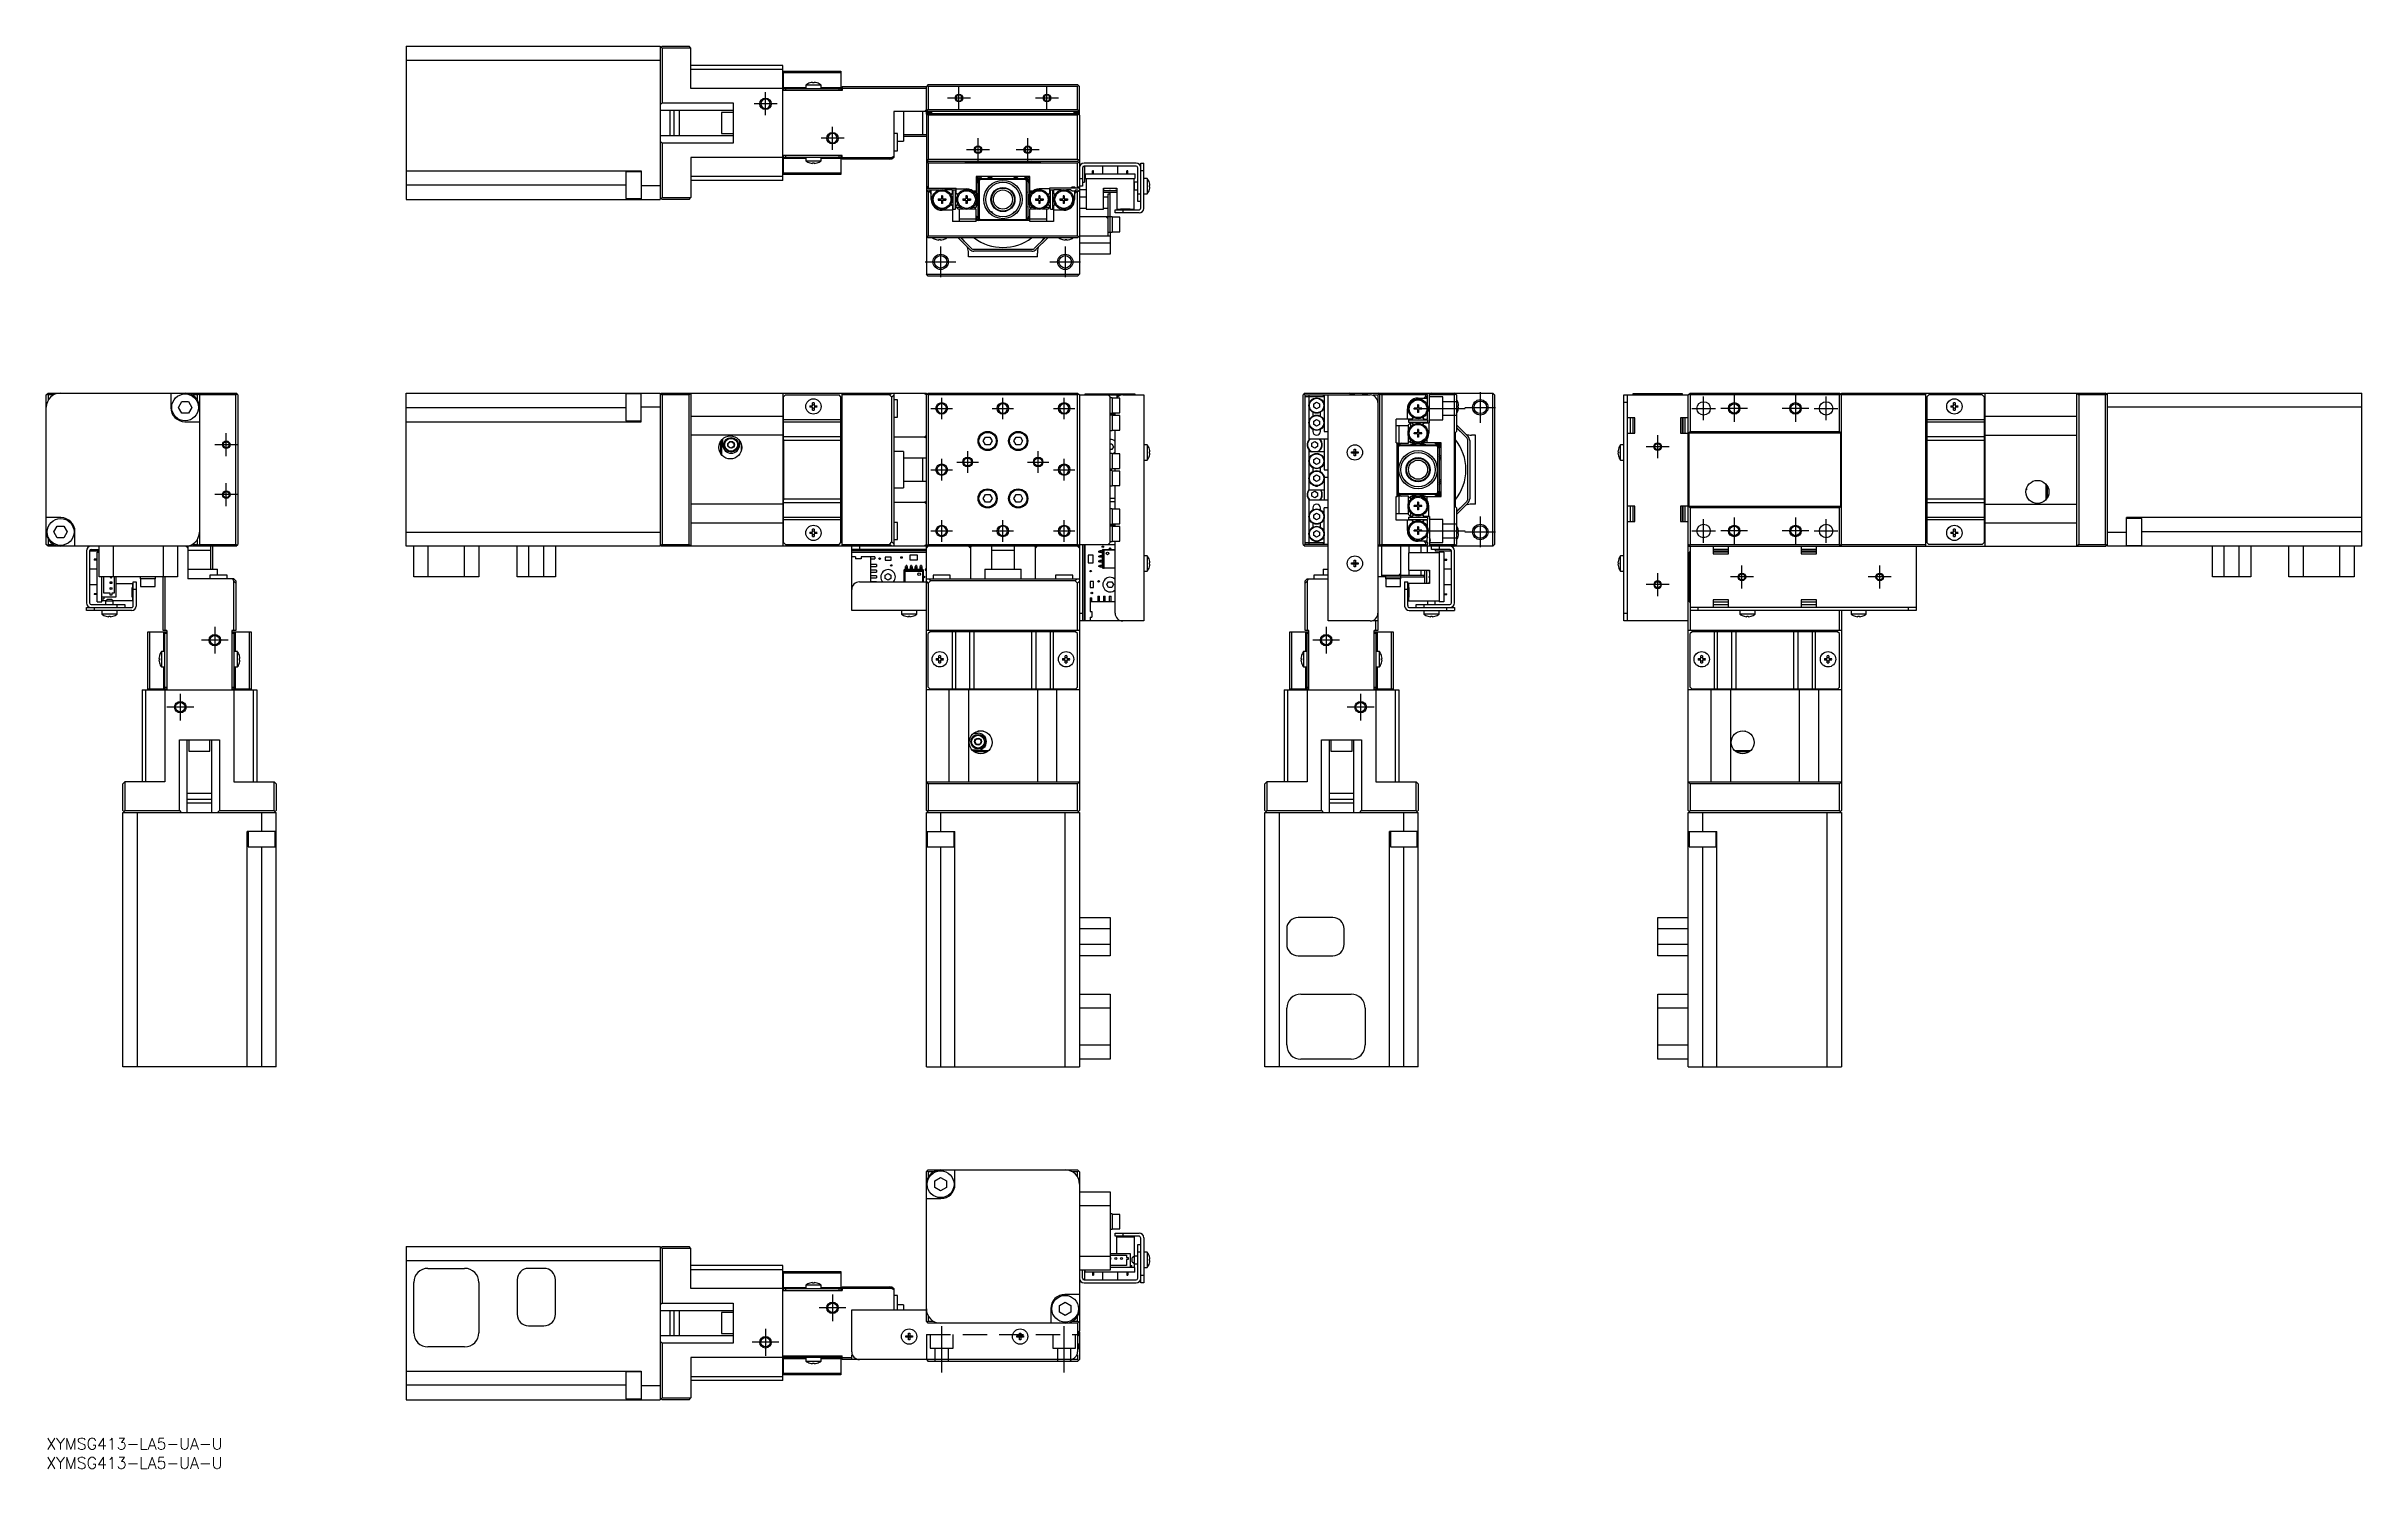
# Model space of a CAD drawing. Extents: x 0 to 605, y -8 to 363.
import ezdxf

# ---------------------------------------------------------------- set-up
doc = ezdxf.new("R2010")
doc.units = 0
doc.header["$LTSCALE"] = 0.5
doc.linetypes.add('CENTER', pattern=[50.8, 31.75, -6.35, 6.35, -6.35])
doc.linetypes.add('DASHED', pattern=[19.05, 12.7, -6.35])
for name, color, linetype in [('MSM_CENTER', 1, 'CENTER'), ('MSM_CONTINUOUS', 7, 'CONTINUOUS'), ('MSM_DASHED', 4, 'DASHED'), ('MSM_NARROW', 5, 'CONTINUOUS'), ('MSM_PART_NUMBER', 7, 'CONTINUOUS')]:
    doc.layers.add(name, color=color, linetype=linetype)
doc.styles.get("Standard").update_dxf_attribs({"font": 'txt.shx', "height": 1, "bigfont": 'bigfont.shx'})

# ---------------------------------------------------------------- blocks, each defined once
blk = doc.blocks.new('*U2')
at = {"layer": 'MSM_PART_NUMBER'}
blk.add_text('XYMSG413-LA5-UA-U', height=3, dxfattribs=at).set_placement((0, -3))
blk = doc.blocks.new('*U3')
at = {"layer": 'MSM_PART_NUMBER'}
blk.add_text('XYMSG413-LA5-UA-U', height=3, dxfattribs=at).set_placement((0, -8))

msp = doc.modelspace()

# ---------------------------------------------------------------- linework, layer by layer
at = {"layer": 'MSM_CENTER'}
for p, q in [((187.88, 345.34), (187.88, 351.34)), ((238.38, 346.84), (238.38, 352.84)), ((261.38, 346.84), (261.38, 352.84)), ((190.88, 348.34), (184.88, 348.34)), ((241.38, 349.84), (235.38, 349.84)), ((264.38, 349.84), (258.38, 349.84)), ((208.38, 339.34), (202.38, 339.34)), ((205.38, 336.34), (205.38, 342.34)), ((243.38, 333.34), (243.38, 339.34)), ((256.38, 333.34), (256.38, 339.34)), ((246.38, 336.34), (240.38, 336.34)), ((259.38, 336.34), (253.38, 336.34)), ((233.61, 311.07), (233.61, 303.07)), ((266.14, 311.07), (266.14, 303.07)), ((229.61, 307.07), (237.61, 307.07)), ((262.14, 307.07), (270.14, 307.07)), ((374.58, 273.08), (374.58, 265.08)), ((440.91, 272.31), (440.91, 265.31)), ((456.91, 272.31), (456.91, 265.31)), ((231.08, 268.81), (236.68, 268.81)), ((233.88, 266.01), (233.88, 271.61)), ((247.08, 268.81), (252.68, 268.81)), ((249.88, 266.01), (249.88, 271.61)), ((263.08, 268.81), (268.68, 268.81)), ((265.88, 266.01), (265.88, 271.61)), ((358.68, 268.81), (370.61, 268.81)), ((370.58, 269.08), (378.58, 269.08)), ((429.81, 268.81), (436.01, 268.81)), ((432.91, 265.71), (432.91, 271.91)), ((444.41, 268.81), (437.41, 268.81)), ((460.41, 268.81), (453.41, 268.81)), ((461.81, 268.81), (468.01, 268.81)), ((464.91, 265.71), (464.91, 271.91)), ((47, 256.31), (47, 262.31)), ((420.91, 255.81), (420.91, 261.81)), ((50, 259.31), (44, 259.31)), ((233.88, 250.01), (233.88, 255.61)), ((237.88, 254.81), (243.48, 254.81)), ((240.68, 252.01), (240.68, 257.61)), ((256.28, 254.81), (261.88, 254.81)), ((259.08, 252.01), (259.08, 257.61)), ((265.88, 250.01), (265.88, 255.61)), ((423.91, 258.81), (417.91, 258.81)), ((47, 243.31), (47, 249.31)), ((231.08, 252.81), (236.68, 252.81)), ((263.08, 252.81), (268.68, 252.81)), ((50, 246.31), (44, 246.31)), ((231.08, 236.81), (236.68, 236.81)), ((233.88, 234.01), (233.88, 239.61)), ((247.08, 236.81), (252.68, 236.81)), ((249.88, 234.01), (249.88, 239.61)), ((263.08, 236.81), (268.68, 236.81)), ((265.88, 234.01), (265.88, 239.61)), ((358.68, 236.81), (370.61, 236.81)), ((370.58, 236.55), (378.58, 236.55)), ((374.58, 240.55), (374.58, 232.55)), ((429.81, 236.81), (436.01, 236.81)), ((432.91, 233.71), (432.91, 239.91)), ((444.41, 236.81), (437.41, 236.81)), ((440.91, 240.31), (440.91, 233.31)), ((460.41, 236.81), (453.41, 236.81)), ((456.91, 240.31), (456.91, 233.31)), ((461.81, 236.81), (468.01, 236.81)), ((464.91, 233.71), (464.91, 239.91)), ((420.91, 219.81), (420.91, 225.81)), ((445.91, 224.81), (439.91, 224.81)), ((442.91, 221.81), (442.91, 227.81)), ((481.91, 224.81), (475.91, 224.81)), ((478.91, 221.81), (478.91, 227.81)), ((423.91, 222.81), (417.91, 222.81)), ((44, 211.81), (44, 204.81)), ((334.32, 211.81), (334.32, 204.81)), ((47.5, 208.31), (40.5, 208.31)), ((337.82, 208.31), (330.82, 208.31)), ((35, 194.31), (35, 187.31)), ((343.32, 194.31), (343.32, 187.31)), ((38.5, 190.81), (31.5, 190.81)), ((346.82, 190.81), (339.82, 190.81)), ((205.38, 37.5), (205.38, 30.5)), ((208.88, 34), (201.88, 34)), ((191.38, 25), (184.38, 25)), ((187.88, 28.5), (187.88, 21.5)), ((233.88, 17.11), (233.88, 29.2)), ((265.88, 17.11), (265.88, 29.2))]:
    msp.add_line(p, q, dxfattribs=at)
at = {"layer": 'MSM_CONTINUOUS'}
for p, q in [((93.98, 363.34), (160.38, 363.34)), ((93.98, 363.34), (93.98, 323.34)), ((160.38, 363.34), (160.38, 323.34)), ((160.88, 363.34), (160.38, 362.84)), ((160.63, 363.09), (160.88, 362.84)), ((160.88, 363.34), (167.88, 363.34)), ((168.38, 362.84), (167.88, 363.34)), ((160.38, 359.64), (93.98, 359.64)), ((160.88, 362.84), (160.88, 348.59)), ((168.38, 362.84), (160.88, 362.84)), ((168.38, 352.34), (168.38, 362.84)), ((192.38, 358.34), (168.38, 358.34)), ((168.38, 357.34), (192.38, 357.34)), ((192.38, 328.34), (192.38, 358.34)), ((192.38, 352.34), (168.38, 352.34)), ((207.88, 351.84), (192.38, 351.84)), ((192.58, 351.84), (192.58, 356.84)), ((192.58, 356.84), (207.58, 356.84)), ((207.58, 356.4), (192.58, 356.4)), ((192.58, 352.63), (198.38, 352.63)), ((192.58, 352.34), (207.58, 352.34)), ((193.08, 352.34), (193.08, 351.84)), ((202.38, 353.23), (198.38, 353.23)), ((198.38, 353.23), (198.38, 352.34)), ((199.45, 353.79), (199.43, 353.79)), ((200.18, 353.79), (200.18, 353.92)), ((200.58, 353.79), (200.18, 353.79)), ((200.58, 353.92), (200.58, 353.79)), ((201.33, 353.79), (201.3, 353.79)), ((202.38, 352.34), (202.38, 353.23)), ((202.38, 352.63), (207.58, 352.63)), ((207.08, 351.84), (207.08, 352.34)), ((207.58, 356.84), (207.58, 351.84)), ((207.88, 352.84), (207.88, 351.84)), ((207.88, 352.84), (229.88, 352.84)), ((229.88, 352.34), (207.88, 352.34)), ((230.38, 353.34), (229.88, 352.84)), ((229.88, 345.64), (229.88, 352.84)), ((230.38, 352.84), (230.13, 353.09)), ((230.38, 353.34), (269.38, 353.34)), ((230.38, 352.84), (230.38, 346.84)), ((269.38, 352.84), (230.38, 352.84)), ((269.88, 352.84), (269.38, 353.34)), ((269.63, 353.09), (269.38, 352.84)), ((269.38, 346.84), (269.38, 352.84)), ((269.88, 345.64), (269.88, 352.84)), ((160.88, 348.59), (160.38, 348.09)), ((179.38, 346.59), (160.38, 346.59)), ((160.88, 348.59), (179.38, 348.59)), ((162.88, 346.59), (162.88, 340.09)), ((163.88, 346.59), (163.88, 340.09)), ((165.38, 340.09), (165.38, 346.59)), ((176.38, 346.09), (176.38, 340.59)), ((179.38, 346.09), (176.38, 346.09)), ((179.38, 348.59), (179.38, 338.09)), ((269.88, 346.34), (221.38, 346.34)), ((221.38, 346.34), (221.38, 334.34)), ((223.88, 346.34), (223.88, 338.59)), ((228.88, 346.34), (228.88, 340.34)), ((229.88, 346.84), (229.38, 346.34)), ((229.88, 346.34), (230.38, 346.84)), ((229.88, 346.14), (231.28, 346.14)), ((230.38, 345.84), (229.88, 345.34)), ((229.98, 345.54), (229.88, 345.64)), ((229.88, 345.34), (229.88, 303.84)), ((229.98, 345.44), (229.98, 345.64)), ((230.38, 345.34), (230.13, 345.59)), ((230.98, 345.94), (230.28, 345.94)), ((230.28, 345.94), (230.28, 345.74)), ((230.38, 346.84), (269.38, 346.84)), ((230.38, 345.84), (269.38, 345.84)), ((269.38, 345.34), (230.38, 345.34)), ((230.38, 345.34), (230.38, 333.84)), ((230.98, 345.84), (230.98, 345.94)), ((231.28, 345.84), (231.28, 346.14)), ((269.88, 346.14), (268.48, 346.14)), ((268.48, 345.84), (268.48, 346.14)), ((269.48, 345.94), (268.78, 345.94)), ((268.78, 345.94), (268.78, 345.84)), ((269.38, 346.84), (269.88, 346.34)), ((269.88, 345.34), (269.38, 345.84)), ((269.63, 345.59), (269.38, 345.34)), ((269.38, 333.84), (269.38, 345.34)), ((269.48, 345.74), (269.48, 345.94)), ((269.78, 345.64), (269.78, 345.44)), ((269.88, 345.64), (269.78, 345.54)), ((269.88, 345.34), (269.88, 303.84)), ((160.38, 340.09), (179.38, 340.09)), ((176.38, 340.59), (179.38, 340.59)), ((222.38, 340.59), (221.38, 340.59)), ((222.38, 336.09), (222.38, 340.59)), ((223.88, 340.34), (229.88, 340.34)), ((223.88, 339.84), (229.88, 339.84)), ((160.38, 338.59), (160.88, 338.09)), ((160.88, 338.09), (160.88, 323.84)), ((179.38, 338.09), (160.88, 338.09)), ((192.38, 334.34), (168.38, 334.34)), ((168.38, 334.34), (168.38, 323.84)), ((207.88, 334.84), (192.38, 334.84)), ((192.58, 329.84), (192.58, 334.84)), ((207.58, 334.34), (192.58, 334.34)), ((198.38, 334.04), (192.58, 334.04)), ((193.08, 334.84), (193.08, 334.34)), ((198.38, 334.34), (198.38, 333.44)), ((198.38, 333.44), (202.38, 333.44)), ((199.43, 332.88), (199.45, 332.88)), ((200.18, 332.88), (200.58, 332.88)), ((200.18, 332.75), (200.18, 332.88)), ((200.58, 332.88), (200.58, 332.75)), ((201.3, 332.88), (201.33, 332.88)), ((202.38, 333.44), (202.38, 334.34)), ((207.58, 334.04), (202.38, 334.04)), ((207.08, 334.34), (207.08, 334.84)), ((207.58, 334.84), (207.58, 329.84)), ((207.88, 333.84), (207.88, 334.84)), ((207.88, 334.34), (220.76, 334.34)), ((220.88, 333.84), (207.88, 333.84)), ((220.26, 333.84), (220.76, 334.34)), ((220.76, 334.34), (221.38, 334.64)), ((221.38, 334.34), (220.88, 333.84)), ((221.38, 336.09), (222.38, 336.09)), ((222.38, 338.59), (223.88, 338.59)), ((229.88, 333.84), (230.38, 333.34)), ((230.38, 333.34), (229.88, 332.84)), ((230.13, 333.59), (230.38, 333.84)), ((230.38, 332.84), (230.13, 333.09)), ((230.38, 333.84), (269.38, 333.84)), ((230.38, 333.34), (269.38, 333.34)), ((230.38, 332.84), (230.38, 326.34)), ((269.38, 332.84), (230.38, 332.84)), ((239.88, 333.34), (240.23, 332.99)), ((240.23, 332.99), (259.53, 332.99)), ((259.53, 332.99), (259.88, 333.34)), ((269.38, 333.84), (269.63, 333.59)), ((269.38, 333.34), (269.88, 333.84)), ((269.38, 333.34), (269.88, 332.84)), ((269.63, 333.09), (269.38, 332.84)), ((269.38, 326.34), (269.38, 332.84)), ((284.68, 332.84), (271.08, 332.84)), ((285.88, 332.84), (286.68, 332.84)), ((285.88, 321.14), (285.88, 332.84)), ((286.68, 321.04), (286.68, 332.84)), ((93.98, 330.82), (155.38, 330.82)), ((151.38, 327.12), (93.98, 327.12)), ((151.38, 330.57), (151.38, 323.57)), ((155.38, 330.57), (151.38, 330.57)), ((155.38, 330.82), (155.38, 323.34)), ((155.38, 327.04), (160.38, 327.04)), ((192.38, 329.34), (168.38, 329.34)), ((192.38, 328.34), (168.38, 328.34)), ((192.58, 330.27), (207.58, 330.27)), ((207.58, 329.84), (192.58, 329.84)), ((229.88, 326.84), (230.38, 326.34)), ((256.88, 329.34), (242.88, 329.34)), ((242.88, 329.34), (242.88, 324.05)), ((243.38, 328.04), (243.68, 328.34)), ((243.38, 318.64), (243.38, 328.04)), ((243.88, 328.54), (243.68, 328.34)), ((243.68, 328.34), (243.68, 318.34)), ((243.88, 328.54), (244.18, 328.84)), ((255.88, 328.54), (243.88, 328.54)), ((244.18, 328.84), (255.58, 328.84)), ((255.58, 328.84), (255.88, 328.54)), ((256.08, 328.34), (255.88, 328.54)), ((256.08, 318.34), (256.08, 328.34)), ((256.08, 328.34), (256.38, 328.04)), ((256.38, 328.04), (256.38, 318.64)), ((256.88, 324.05), (256.88, 329.34)), ((269.38, 326.34), (269.88, 326.84)), ((269.88, 328.84), (270.68, 328.84)), ((270.68, 326.84), (269.88, 326.84)), ((270.68, 331.64), (270.68, 326.84)), ((270.68, 327.84), (271.18, 327.84)), ((271.18, 331.84), (270.73, 331.84)), ((284.68, 332.04), (271.08, 332.04)), ((271.18, 331.84), (271.18, 327.84)), ((271.18, 329.54), (271.38, 329.54)), ((271.38, 330.04), (284.38, 330.04)), ((271.38, 330.04), (271.38, 328.84)), ((271.38, 328.84), (284.38, 328.84)), ((271.63, 328.84), (271.63, 320.84)), ((273.25, 330.04), (273.25, 330.84)), ((273.5, 330.84), (273.25, 330.84)), ((273.5, 330.04), (273.5, 330.84)), ((275.88, 332.04), (275.88, 330.04)), ((279.88, 330.04), (279.88, 332.04)), ((282.5, 330.84), (282.25, 330.84)), ((282.25, 330.04), (282.25, 330.84)), ((282.5, 330.04), (282.5, 330.84)), ((284.13, 320.84), (284.13, 328.84)), ((284.18, 327.84), (284.13, 327.79)), ((284.18, 327.84), (284.18, 325.84)), ((285.08, 327.84), (284.18, 327.84)), ((284.38, 330.04), (284.38, 328.84)), ((285.08, 322.84), (285.08, 331.64)), ((286.68, 330.84), (285.88, 330.84)), ((287.57, 328.84), (286.68, 328.84)), ((287.57, 328.84), (287.57, 324.84)), ((288.15, 327.72), (288.15, 327.72)), ((288.15, 327.02), (288.27, 327.02)), ((288.15, 326.66), (288.15, 327.02)), ((288.27, 326.66), (288.15, 326.66)), ((93.98, 323.34), (160.38, 323.34)), ((151.38, 323.57), (155.38, 323.57)), ((160.88, 323.34), (160.38, 323.84)), ((160.88, 323.84), (160.63, 323.59)), ((160.88, 323.84), (168.38, 323.84)), ((167.88, 323.34), (160.88, 323.34)), ((167.88, 323.34), (168.38, 323.84)), ((229.88, 326.34), (237.68, 326.34)), ((230.38, 325.84), (229.88, 325.34)), ((230.38, 325.34), (230.13, 325.59)), ((230.38, 325.84), (233.26, 325.84)), ((230.68, 325.34), (230.38, 325.34)), ((230.38, 325.34), (230.38, 313.84)), ((231.18, 325.69), (230.68, 325.34)), ((230.68, 325.34), (231.18, 324.84)), ((231.18, 323.34), (231.18, 325.84)), ((232.98, 323.48), (233.77, 323.48)), ((232.98, 323.48), (232.98, 323.19)), ((232.98, 323.19), (233.77, 323.19)), ((233.51, 323.48), (233.51, 323.19)), ((234.12, 324.34), (233.83, 324.34)), ((233.83, 324.34), (233.83, 323.54)), ((233.83, 323.81), (234.12, 323.81)), ((233.83, 323.13), (233.83, 322.34)), ((233.83, 322.87), (234.12, 322.87)), ((234.12, 322.34), (233.83, 322.34)), ((234.12, 324.34), (234.12, 323.54)), ((234.12, 323.13), (234.12, 322.34)), ((234.18, 323.48), (234.98, 323.48)), ((234.18, 323.19), (234.98, 323.19)), ((234.45, 323.19), (234.45, 323.48)), ((236.68, 325.84), (234.69, 325.84)), ((234.98, 323.48), (234.98, 323.19)), ((236.42, 324.74), (236.68, 324.89)), ((236.68, 321.78), (236.42, 321.94)), ((236.68, 324.89), (236.68, 325.84)), ((236.68, 321.78), (236.68, 317.64)), ((236.88, 320.84), (236.88, 325.84)), ((236.88, 325.84), (237.48, 325.84)), ((236.88, 320.84), (237.48, 320.84)), ((237.48, 320.84), (237.48, 325.84)), ((237.68, 324.89), (237.68, 326.34)), ((237.68, 326.14), (240.38, 326.14)), ((237.68, 324.89), (237.9, 324.76)), ((237.97, 321.96), (237.68, 321.79)), ((237.68, 321.34), (237.68, 321.79)), ((238.18, 320.84), (237.68, 321.34)), ((237.68, 321.34), (238.71, 321.34)), ((239.66, 320.84), (238.18, 320.84)), ((238.43, 320.84), (238.43, 317.64)), ((239.38, 323.48), (240.17, 323.48)), ((239.38, 323.48), (239.38, 323.19)), ((239.38, 323.19), (240.17, 323.19)), ((239.91, 323.48), (239.91, 323.19)), ((240.52, 324.34), (240.23, 324.34)), ((240.23, 324.34), (240.23, 323.54)), ((240.23, 323.81), (240.52, 323.81)), ((240.23, 323.13), (240.23, 322.34)), ((240.23, 322.87), (240.52, 322.87)), ((240.52, 322.34), (240.23, 322.34)), ((240.52, 324.34), (240.52, 323.54)), ((240.52, 323.13), (240.52, 322.34)), ((240.58, 323.48), (241.38, 323.48)), ((240.58, 323.19), (241.38, 323.19)), ((240.85, 323.19), (240.85, 323.48)), ((242.93, 320.84), (241.09, 320.84)), ((241.38, 323.48), (241.38, 323.19)), ((241.97, 325.64), (242.88, 325.64)), ((242.04, 321.34), (242.88, 321.34)), ((242.88, 321.34), (242.38, 320.84)), ((242.88, 325.14), (242.52, 325.14)), ((242.88, 322.62), (242.88, 321.34)), ((242.93, 317.84), (242.93, 320.84)), ((258.66, 320.84), (256.83, 320.84)), ((256.83, 320.84), (256.83, 317.84)), ((256.88, 325.64), (257.78, 325.64)), ((257.23, 325.14), (256.88, 325.14)), ((256.88, 321.34), (256.88, 322.62)), ((256.88, 321.34), (257.71, 321.34)), ((257.38, 320.84), (256.88, 321.34)), ((258.38, 323.48), (259.17, 323.48)), ((258.38, 323.48), (258.38, 323.19)), ((258.38, 323.19), (259.17, 323.19)), ((258.91, 323.48), (258.91, 323.19)), ((259.52, 324.34), (259.23, 324.34)), ((259.23, 324.34), (259.23, 323.54)), ((259.23, 323.81), (259.52, 323.81)), ((259.23, 323.13), (259.23, 322.34)), ((259.23, 322.87), (259.52, 322.87)), ((259.52, 322.34), (259.23, 322.34)), ((262.08, 326.14), (259.38, 326.14)), ((259.52, 324.34), (259.52, 323.54)), ((259.52, 323.13), (259.52, 322.34)), ((259.58, 323.48), (260.38, 323.48)), ((259.58, 323.19), (260.38, 323.19)), ((259.85, 323.19), (259.85, 323.48)), ((261.58, 320.84), (260.09, 320.84)), ((260.38, 323.48), (260.38, 323.19)), ((261.04, 321.34), (262.08, 321.34)), ((261.33, 317.64), (261.33, 320.84)), ((262.08, 321.34), (261.58, 320.84)), ((261.78, 321.96), (262.08, 321.79)), ((262.08, 324.89), (261.85, 324.76)), ((269.88, 326.34), (262.08, 326.34)), ((262.08, 326.34), (262.08, 324.89)), ((262.08, 321.79), (262.08, 321.34)), ((262.28, 320.84), (262.28, 325.84)), ((262.28, 325.84), (262.88, 325.84)), ((262.28, 320.84), (262.88, 320.84)), ((262.88, 320.84), (262.88, 325.84)), ((265.06, 325.84), (263.08, 325.84)), ((263.08, 325.84), (263.08, 324.89)), ((263.08, 324.89), (263.34, 324.74)), ((263.34, 321.94), (263.08, 321.78)), ((263.08, 321.78), (263.08, 317.64)), ((264.78, 323.48), (265.57, 323.48)), ((264.78, 323.48), (264.78, 323.19)), ((264.78, 323.19), (265.57, 323.19)), ((265.31, 323.48), (265.31, 323.19)), ((265.92, 324.34), (265.63, 324.34)), ((265.63, 324.34), (265.63, 323.54)), ((265.63, 323.81), (265.92, 323.81)), ((265.63, 323.13), (265.63, 322.34)), ((265.63, 322.87), (265.92, 322.87)), ((265.92, 322.34), (265.63, 322.34)), ((265.92, 324.34), (265.92, 323.54)), ((265.92, 323.13), (265.92, 322.34)), ((265.98, 323.48), (266.78, 323.48)), ((265.98, 323.19), (266.78, 323.19)), ((266.25, 323.19), (266.25, 323.48)), ((267.61, 325.84), (266.49, 325.84)), ((266.78, 323.48), (266.78, 323.19)), ((268.58, 325.63), (268.58, 323.34)), ((268.58, 324.84), (269.08, 325.34)), ((269.08, 325.34), (268.63, 325.65)), ((268.94, 325.84), (269.38, 325.84)), ((269.38, 325.34), (269.08, 325.34)), ((269.38, 325.84), (269.88, 325.34)), ((269.63, 325.59), (269.38, 325.34)), ((269.38, 313.84), (269.38, 325.34)), ((271.63, 325.84), (269.88, 325.84)), ((269.88, 324.04), (271.63, 324.04)), ((271.63, 321.04), (269.88, 321.04)), ((271.63, 320.84), (276.13, 320.84)), ((276.13, 326.34), (279.63, 326.34)), ((276.13, 320.84), (276.13, 326.34)), ((279.63, 325.64), (276.13, 325.64)), ((279.63, 325.14), (276.13, 325.14)), ((276.13, 324.04), (277.38, 324.04)), ((277.38, 321.04), (276.13, 321.04)), ((277.38, 324.84), (277.88, 324.84)), ((277.38, 313.84), (277.38, 324.84)), ((277.88, 324.84), (277.88, 325.14)), ((277.88, 314.84), (277.88, 324.84)), ((279.18, 319.84), (279.18, 320.64)), ((279.18, 320.64), (285.38, 320.64)), ((279.63, 326.34), (279.63, 320.84)), ((279.63, 320.84), (280.63, 320.84)), ((280.63, 320.94), (283.13, 320.94)), ((280.63, 320.84), (280.63, 320.94)), ((281.18, 320.64), (281.18, 319.84)), ((281.43, 320.94), (281.43, 320.84)), ((281.43, 320.84), (282.33, 320.84)), ((281.8, 320.94), (281.8, 320.84)), ((281.95, 320.94), (281.95, 320.84)), ((282.33, 320.94), (282.33, 320.84)), ((283.13, 320.84), (283.13, 320.94)), ((283.13, 320.84), (284.13, 320.84)), ((284.13, 325.89), (284.18, 325.84)), ((284.18, 325.84), (285.08, 325.84)), ((285.08, 324.84), (285.88, 324.84)), ((285.88, 322.84), (285.08, 322.84)), ((286.68, 324.84), (287.57, 324.84)), ((288.15, 325.95), (288.15, 325.95)), ((236.68, 320.54), (233.98, 320.54)), ((242.88, 317.64), (236.68, 317.64)), ((238.43, 318.34), (242.93, 318.34)), ((242.88, 317.64), (242.88, 317.84)), ((256.88, 317.84), (242.88, 317.84)), ((243.68, 318.34), (243.38, 318.64)), ((243.68, 318.34), (243.88, 318.14)), ((244.18, 317.84), (243.88, 318.14)), ((243.88, 318.14), (255.88, 318.14)), ((246.71, 320.14), (246.9, 320.14)), ((247.13, 319.91), (246.9, 320.14)), ((247.13, 319.91), (246.96, 319.91)), ((247.13, 319.77), (247.13, 319.91)), ((252.85, 320.14), (252.63, 319.91)), ((252.79, 319.91), (252.63, 319.91)), ((252.63, 319.91), (252.63, 319.77)), ((252.85, 320.14), (253.04, 320.14)), ((255.88, 318.14), (255.58, 317.84)), ((255.88, 318.14), (256.08, 318.34)), ((256.38, 318.64), (256.08, 318.34)), ((256.83, 318.34), (261.33, 318.34)), ((256.88, 317.64), (256.88, 317.84)), ((263.08, 317.64), (256.88, 317.64)), ((265.78, 320.54), (263.08, 320.54)), ((278.38, 318.84), (269.88, 318.84)), ((276.88, 318.84), (277.38, 318.34)), ((277.38, 314.84), (278.38, 314.84)), ((277.88, 314.84), (277.88, 309.04)), ((278.38, 318.84), (278.38, 314.84)), ((280.38, 318.74), (278.38, 318.74)), ((278.38, 314.94), (280.38, 314.94)), ((285.48, 319.84), (279.18, 319.84)), ((280.38, 314.94), (280.38, 318.74)), ((229.88, 313.84), (230.38, 313.34)), ((230.13, 313.59), (230.38, 313.84)), ((230.38, 313.84), (269.38, 313.84)), ((269.38, 313.34), (230.38, 313.34)), ((232.43, 312.88), (232.45, 312.88)), ((233.18, 312.88), (233.58, 312.88)), ((233.18, 312.75), (233.18, 312.88)), ((233.58, 312.88), (233.58, 312.75)), ((234.3, 312.88), (234.33, 312.88)), ((241.23, 310.27), (238.17, 313.34)), ((238.88, 313.34), (241.58, 310.63)), ((240.88, 308.34), (240.88, 309.34)), ((242.29, 310.34), (257.46, 310.34)), ((257.46, 309.84), (242.29, 309.84)), ((258.17, 310.63), (260.88, 313.34)), ((261.58, 313.34), (258.52, 310.27)), ((258.88, 308.34), (258.88, 309.34)), ((265.43, 312.88), (265.45, 312.88)), ((266.18, 312.88), (266.58, 312.88)), ((266.18, 312.75), (266.18, 312.88)), ((266.58, 312.88), (266.58, 312.75)), ((267.3, 312.88), (267.33, 312.88)), ((269.88, 313.84), (269.38, 313.34)), ((269.38, 313.84), (269.63, 313.59)), ((269.88, 313.84), (277.88, 313.84)), ((269.88, 312.04), (277.88, 312.04)), ((277.88, 309.04), (269.88, 309.04)), ((229.88, 303.84), (269.88, 303.84)), ((230.38, 303.34), (229.88, 303.84)), ((269.38, 303.34), (230.38, 303.34)), ((258.88, 308.34), (240.88, 308.34)), ((269.88, 303.84), (269.38, 303.34)), ((0, 272.31), (0.5, 272.81)), ((0, 233.31), (0, 272.31)), ((0.25, 272.56), (0.5, 272.31)), ((0.5, 272.81), (49.5, 272.81)), ((0.5, 272.31), (0.5, 270.97)), ((1.84, 272.31), (0.5, 272.31)), ((32.51, 272.81), (32.51, 269.03)), ((39.5, 272.31), (38.16, 272.31)), ((39.5, 272.81), (40, 272.31)), ((39.75, 272.56), (39.5, 272.31)), ((39.5, 270.97), (39.5, 272.31)), ((49.5, 272.31), (40, 272.31)), ((40, 272.31), (40, 233.31)), ((50, 272.31), (49.5, 272.81)), ((49.5, 272.31), (49.75, 272.56)), ((49.5, 233.31), (49.5, 272.31)), ((50, 272.31), (50, 233.31)), ((93.98, 232.81), (93.98, 272.81)), ((93.98, 272.81), (160.38, 272.81)), ((151.38, 272.58), (151.38, 265.58)), ((155.38, 272.58), (151.38, 272.58)), ((155.38, 265.33), (155.38, 272.81)), ((160.38, 272.81), (160.38, 232.81)), ((160.88, 272.81), (160.38, 272.31)), ((160.63, 272.56), (160.88, 272.31)), ((160.88, 272.81), (229.88, 272.81)), ((160.88, 272.31), (160.88, 233.31)), ((167.88, 272.31), (160.88, 272.31)), ((167.88, 272.31), (168.38, 272.81)), ((167.88, 233.31), (167.88, 272.31)), ((168.38, 272.81), (168.38, 232.81)), ((192.38, 272.81), (192.38, 232.81)), ((193.08, 272.31), (192.58, 271.81)), ((193.08, 272.31), (207.08, 272.31)), ((207.58, 271.81), (207.08, 272.31)), ((207.88, 232.81), (207.88, 272.81)), ((220.26, 272.31), (207.88, 272.31)), ((220.26, 272.31), (220.76, 272.81)), ((220.88, 271.7), (220.26, 272.31)), ((221.38, 272.2), (220.88, 271.7)), ((221.38, 272.81), (221.38, 232.81)), ((229.38, 272.81), (229.88, 272.31)), ((229.88, 272.31), (230.38, 272.81)), ((229.88, 163.81), (229.88, 272.81)), ((230.38, 272.31), (230.13, 272.56)), ((230.38, 272.81), (269.38, 272.81)), ((269.38, 272.31), (230.38, 272.31)), ((230.38, 272.31), (230.38, 233.31)), ((269.38, 272.81), (269.88, 272.31)), ((269.63, 272.56), (269.38, 272.31)), ((269.38, 233.31), (269.38, 272.31)), ((269.88, 272.31), (280.63, 272.31)), ((269.88, 272.31), (269.88, 163.81)), ((271.38, 272.31), (271.38, 272.61)), ((271.38, 272.61), (284.38, 272.61)), ((277.88, 271.81), (277.38, 272.31)), ((279.63, 272.31), (279.63, 271.58)), ((280.63, 272.24), (280.63, 272.31)), ((281.18, 272.31), (286.68, 272.31)), ((284.38, 272.61), (284.38, 272.31)), ((286.68, 272.31), (286.68, 213.31)), ((328.82, 272.81), (328.32, 272.31)), ((328.32, 233.31), (328.32, 272.31)), ((328.57, 272.56), (328.82, 272.31)), ((328.82, 272.81), (377.82, 272.81)), ((328.82, 272.31), (345.82, 272.31)), ((328.82, 233.31), (328.82, 272.31)), ((329.82, 272.31), (329.82, 260.64)), ((333.32, 272.31), (333.82, 271.81)), ((333.82, 272.31), (333.82, 262.81)), ((334.82, 213.31), (334.82, 272.31)), ((340.82, 272.31), (340.32, 272.81)), ((340.32, 272.31), (340.57, 272.56)), ((340.42, 272.71), (340.62, 272.71)), ((340.52, 272.71), (340.62, 272.81)), ((340.92, 272.41), (340.72, 272.41)), ((340.92, 272.31), (340.92, 272.41)), ((341.12, 272.81), (341.12, 272.31)), ((341.32, 272.81), (341.82, 272.31)), ((341.32, 272.31), (341.32, 272.81)), ((345.02, 272.61), (343.82, 272.61)), ((343.82, 272.61), (343.82, 272.31)), ((345.02, 272.61), (345.02, 272.31)), ((346.62, 272.31), (347.82, 272.31)), ((346.62, 272.15), (346.62, 272.31)), ((348.32, 272.31), (347.82, 272.81)), ((347.82, 272.31), (348.07, 272.56)), ((347.82, 272.31), (347.82, 210.81)), ((348.32, 272.31), (348.82, 272.81)), ((348.32, 233.31), (348.32, 272.31)), ((348.57, 272.56), (348.82, 272.31)), ((348.82, 272.31), (348.82, 233.31)), ((360.32, 272.31), (348.82, 272.31)), ((360.82, 272.31), (360.32, 272.81)), ((360.32, 272.31), (360.57, 272.56)), ((360.32, 272.01), (360.32, 272.31)), ((360.82, 269.43), (360.82, 272.31)), ((361.32, 265.01), (361.32, 272.81)), ((361.82, 272.81), (361.32, 272.31)), ((367.82, 272.31), (361.32, 272.31)), ((368.32, 272.31), (367.82, 272.81)), ((367.82, 272.31), (368.07, 272.56)), ((367.82, 233.31), (367.82, 272.31)), ((368.32, 272.31), (368.32, 262.81)), ((377.82, 232.81), (377.82, 272.81)), ((377.82, 272.81), (378.32, 272.31)), ((378.32, 272.31), (378.32, 233.31)), ((412.11, 213.31), (412.11, 272.31)), ((412.11, 272.31), (428.91, 272.31)), ((412.91, 272.31), (412.91, 213.31)), ((414.41, 272.61), (414.41, 272.31)), ((427.41, 272.61), (414.41, 272.61)), ((427.41, 272.31), (427.41, 272.61)), ((428.91, 272.31), (429.41, 272.81)), ((428.91, 163.81), (428.91, 272.31)), ((429.16, 272.56), (429.41, 272.31)), ((429.41, 272.81), (468.41, 272.81)), ((429.41, 272.31), (429.41, 262.81)), ((468.41, 272.31), (429.41, 272.31)), ((468.41, 272.81), (468.91, 272.31)), ((468.41, 272.31), (468.66, 272.56)), ((468.41, 262.81), (468.41, 272.31)), ((468.91, 272.81), (537.91, 272.81)), ((468.91, 232.81), (468.91, 272.81)), ((490.91, 272.31), (468.91, 272.31)), ((490.91, 272.81), (490.91, 232.81)), ((491.71, 272.31), (491.21, 271.81)), ((505.71, 272.31), (491.71, 272.31)), ((506.21, 271.81), (505.71, 272.31)), ((506.41, 272.81), (506.41, 232.81)), ((530.41, 232.81), (530.41, 272.81)), ((530.41, 272.81), (530.91, 272.31)), ((530.91, 272.31), (530.91, 233.31)), ((537.91, 272.31), (530.91, 272.31)), ((538.41, 272.31), (537.91, 272.81)), ((537.91, 272.31), (538.16, 272.56)), ((537.91, 233.31), (537.91, 272.31)), ((538.41, 232.81), (538.41, 272.81)), ((538.41, 272.81), (604.81, 272.81)), ((604.81, 232.81), (604.81, 272.81)), ((34.53, 269.08), (35.4, 270.58)), ((35.4, 267.58), (34.53, 269.08)), ((35.4, 270.58), (37.13, 270.58)), ((37.13, 267.58), (35.4, 267.58)), ((37.13, 270.58), (38, 269.08)), ((38, 269.08), (37.13, 267.58)), ((93.98, 269.03), (151.38, 269.03)), ((160.38, 269.11), (155.38, 269.11)), ((168.38, 266.81), (192.38, 266.81)), ((192.58, 233.81), (192.58, 271.81)), ((199.45, 269.51), (200.18, 269.51)), ((200.18, 269.11), (199.45, 269.11)), ((200.18, 269.51), (200.18, 270.24)), ((200.18, 268.39), (200.18, 269.11)), ((200.58, 270.24), (200.58, 269.51)), ((200.58, 269.51), (201.3, 269.51)), ((200.58, 269.11), (200.58, 268.39)), ((201.3, 269.11), (200.58, 269.11)), ((207.58, 233.81), (207.58, 271.81)), ((220.88, 233.93), (220.88, 271.7)), ((222.38, 271.06), (221.38, 271.06)), ((221.38, 266.56), (222.38, 266.56)), ((222.38, 266.56), (222.38, 271.06)), ((277.88, 233.81), (277.88, 271.81)), ((278.38, 271.56), (277.88, 271.56)), ((277.88, 267.56), (278.38, 267.56)), ((277.88, 267.31), (279.18, 267.31)), ((278.38, 267.06), (277.88, 267.06)), ((278.38, 271.56), (278.38, 267.56)), ((280.38, 271.46), (278.38, 271.46)), ((278.38, 267.66), (280.38, 267.66)), ((278.38, 267.06), (278.38, 263.06)), ((280.38, 266.96), (278.38, 266.96)), ((279.18, 266.96), (279.18, 267.66)), ((280.38, 267.66), (280.38, 271.46)), ((280.38, 263.16), (280.38, 266.96)), ((333.82, 271.81), (328.82, 271.81)), ((330.82, 267.83), (330.82, 266.8)), ((331.07, 270), (331.82, 270.43)), ((331.07, 269.13), (331.07, 270)), ((331.82, 268.7), (331.07, 269.13)), ((331.82, 270.43), (332.57, 270)), ((332.57, 269.13), (331.82, 268.7)), ((332.57, 270), (332.57, 269.13)), ((332.82, 266.8), (332.82, 267.83)), ((355.52, 266.01), (355.52, 268.71)), ((356.77, 266.01), (356.92, 266.27)), ((358.12, 268.86), (357.32, 268.86)), ((357.32, 268.57), (357.32, 268.86)), ((358.12, 268.57), (357.32, 268.57)), ((357.85, 268.86), (357.85, 268.57)), ((358.47, 269.71), (358.18, 269.71)), ((358.18, 269.71), (358.18, 268.92)), ((358.47, 269.18), (358.18, 269.18)), ((358.18, 268.51), (358.18, 267.71)), ((358.18, 268.24), (358.47, 268.24)), ((358.47, 267.71), (358.18, 267.71)), ((358.32, 271.51), (360.82, 271.51)), ((358.47, 269.71), (358.47, 268.92)), ((358.47, 268.51), (358.47, 267.71)), ((359.32, 268.86), (358.53, 268.86)), ((359.32, 268.57), (358.53, 268.57)), ((358.79, 268.86), (358.79, 268.57)), ((359.32, 268.57), (359.32, 268.86)), ((359.72, 266.27), (359.87, 266.01)), ((360.32, 272.01), (359.82, 271.51)), ((360.67, 271.51), (360.32, 272.01)), ((360.82, 266.01), (360.82, 268)), ((368.78, 270.24), (368.78, 270.26)), ((368.78, 269.51), (368.91, 269.51)), ((368.78, 269.11), (368.78, 269.51)), ((368.91, 269.11), (368.78, 269.11)), ((368.78, 268.36), (368.78, 268.39)), ((412.91, 270.31), (412.11, 270.31)), ((414.91, 266.31), (412.91, 266.31)), ((413.71, 266.31), (413.71, 262.31)), ((414.41, 266.31), (414.41, 262.31)), ((414.91, 262.31), (414.91, 266.31)), ((426.91, 266.31), (426.91, 262.31)), ((428.91, 266.31), (426.91, 266.31)), ((427.41, 262.31), (427.41, 266.31)), ((427.61, 262.31), (427.61, 266.31)), ((428.11, 262.31), (428.11, 266.31)), ((491.21, 267.06), (490.91, 267.06)), ((491.21, 266.56), (490.91, 266.56)), ((491.21, 271.81), (491.21, 233.81)), ((497.48, 269.51), (498.21, 269.51)), ((498.21, 269.11), (497.48, 269.11)), ((498.21, 269.51), (498.21, 270.24)), ((498.21, 268.39), (498.21, 269.11)), ((498.61, 270.24), (498.61, 269.51)), ((498.61, 269.51), (499.34, 269.51)), ((499.34, 269.11), (498.61, 269.11)), ((498.61, 269.11), (498.61, 268.39)), ((506.21, 271.81), (506.21, 233.81)), ((506.41, 267.06), (506.21, 267.06)), ((506.41, 266.81), (530.41, 266.81)), ((604.81, 269.11), (538.41, 269.11)), ((36.21, 265.33), (40, 265.33)), ((93.98, 265.33), (155.38, 265.33)), ((151.38, 265.58), (155.38, 265.58)), ((192.38, 261.81), (168.38, 261.81)), ((176.18, 256.96), (176.18, 260.27)), ((176.48, 256.58), (176.48, 260.65)), ((176.68, 259.31), (176.68, 260.85)), ((178.13, 259.75), (178.88, 260.18)), ((178.88, 260.18), (179.63, 259.75)), ((181.08, 260.41), (181.08, 259.31)), ((192.58, 262.81), (192.38, 262.81)), ((192.54, 260.09), (192.38, 260.09)), ((192.54, 260.69), (192.54, 244.94)), ((192.58, 260.69), (192.54, 260.69)), ((192.58, 265.94), (207.58, 265.94)), ((207.58, 265.23), (192.58, 265.23)), ((192.58, 261.46), (207.58, 261.46)), ((207.58, 260.4), (192.58, 260.4)), ((207.88, 262.81), (207.58, 262.81)), ((207.58, 261.06), (207.88, 261.06)), ((229.38, 261.3), (221.38, 261.3)), ((229.88, 261.8), (229.38, 261.3)), ((229.38, 261.3), (229.88, 261.12)), ((244.72, 260.31), (245.3, 261.31)), ((245.3, 259.31), (244.72, 260.31)), ((245.3, 261.31), (246.45, 261.31)), ((246.45, 261.31), (247.03, 260.31)), ((247.03, 260.31), (246.45, 259.31)), ((252.72, 260.31), (253.3, 261.31)), ((253.3, 259.31), (252.72, 260.31)), ((253.3, 261.31), (254.45, 261.31)), ((254.45, 261.31), (255.03, 260.31)), ((255.03, 260.31), (254.45, 259.31)), ((277.88, 263.06), (278.38, 263.06)), ((278.38, 263.16), (280.38, 263.16)), ((278.38, 263.15), (279.18, 263.15)), ((279.18, 256.96), (279.18, 263.16)), ((334.82, 260.81), (329.82, 260.81)), ((330.57, 259.75), (331.32, 260.18)), ((330.82, 263.33), (330.82, 262.81)), ((331.07, 265.5), (331.82, 265.93)), ((331.07, 264.63), (331.07, 265.5)), ((331.82, 264.2), (331.07, 264.63)), ((331.32, 260.18), (332.07, 259.75)), ((331.82, 265.93), (332.57, 265.5)), ((332.57, 264.63), (331.82, 264.2)), ((332.57, 265.5), (332.57, 264.63)), ((332.82, 262.81), (332.82, 263.33)), ((333.82, 262.81), (334.82, 262.81)), ((333.82, 260.81), (333.82, 252.81)), ((356.77, 266.01), (352.62, 266.01)), ((352.62, 259.81), (352.62, 266.01)), ((355.82, 264.26), (352.62, 264.26)), ((353.32, 264.26), (353.32, 259.76)), ((355.82, 265.81), (355.82, 265.21)), ((355.82, 265.81), (360.82, 265.81)), ((355.82, 265.21), (360.82, 265.21)), ((355.82, 264.51), (356.32, 265.01)), ((355.82, 263.03), (355.82, 264.51)), ((355.82, 259.76), (355.82, 261.6)), ((356.32, 259.81), (355.82, 260.31)), ((356.32, 265.01), (356.32, 263.98)), ((356.32, 265.01), (356.77, 265.01)), ((356.32, 260.65), (356.32, 259.81)), ((356.94, 264.72), (356.77, 265.01)), ((358.12, 262.46), (357.32, 262.46)), ((357.32, 262.17), (357.32, 262.46)), ((358.12, 262.17), (357.32, 262.17)), ((357.85, 262.46), (357.85, 262.17)), ((358.47, 263.31), (358.18, 263.31)), ((358.18, 263.31), (358.18, 262.52)), ((358.47, 262.78), (358.18, 262.78)), ((358.18, 262.11), (358.18, 261.31)), ((358.18, 261.84), (358.47, 261.84)), ((358.47, 261.31), (358.18, 261.31)), ((358.47, 263.31), (358.47, 262.52)), ((358.47, 262.11), (358.47, 261.31)), ((359.32, 262.46), (358.53, 262.46)), ((359.32, 262.17), (358.53, 262.17)), ((358.79, 262.46), (358.79, 262.17)), ((359.32, 262.17), (359.32, 262.46)), ((359.87, 265.01), (359.74, 264.79)), ((359.87, 266.01), (360.82, 266.01)), ((359.87, 265.01), (361.32, 265.01)), ((360.12, 259.81), (360.12, 260.17)), ((360.62, 260.72), (360.62, 259.81)), ((360.82, 265.81), (360.82, 265.21)), ((361.12, 265.01), (361.12, 262.31)), ((368.32, 262.81), (367.97, 262.46)), ((367.97, 262.46), (367.97, 243.16)), ((368.32, 264.52), (371.38, 261.46)), ((371.03, 261.11), (368.32, 263.81)), ((371.32, 245.23), (371.32, 260.4)), ((371.82, 260.4), (371.82, 245.23)), ((373.32, 261.81), (372.32, 261.81)), ((373.32, 243.81), (373.32, 261.81)), ((412.91, 262.31), (414.91, 262.31)), ((426.91, 262.31), (428.91, 262.31)), ((429.41, 262.81), (429.06, 262.46)), ((429.06, 262.46), (429.06, 243.16)), ((429.06, 262.46), (468.76, 262.46)), ((429.41, 262.81), (468.41, 262.81)), ((468.76, 262.46), (468.41, 262.81)), ((468.76, 243.16), (468.76, 262.46)), ((490.91, 261.06), (491.21, 261.06)), ((491.21, 265.94), (506.21, 265.94)), ((506.21, 265.23), (491.21, 265.23)), ((491.21, 261.46), (506.21, 261.46)), ((506.21, 260.4), (491.21, 260.4)), ((506.41, 263.81), (506.21, 263.81)), ((506.41, 262.81), (506.21, 262.81)), ((506.24, 260.69), (506.21, 260.69)), ((506.24, 244.94), (506.24, 260.69)), ((506.41, 260.09), (506.24, 260.09)), ((506.41, 261.81), (530.41, 261.81)), ((178.13, 258.88), (178.13, 259.75)), ((178.88, 258.45), (178.13, 258.88)), ((179.63, 258.88), (178.88, 258.45)), ((179.63, 259.75), (179.63, 258.88)), ((181.58, 257.85), (181.58, 259.38)), ((192.54, 257.59), (192.38, 257.59)), ((192.38, 255.09), (192.54, 255.09)), ((192.58, 259.64), (192.54, 259.64)), ((192.58, 259.05), (192.54, 259.05)), ((207.68, 257.81), (207.58, 257.81)), ((207.68, 247.81), (207.68, 257.81)), ((207.88, 257.61), (207.68, 257.81)), ((223.88, 257.56), (221.38, 257.56)), ((223.88, 257.56), (223.88, 248.06)), ((229.88, 255.81), (223.88, 255.81)), ((228.88, 255.81), (228.88, 249.81)), ((246.45, 259.31), (245.3, 259.31)), ((254.45, 259.31), (253.3, 259.31)), ((277.88, 259.56), (278.31, 259.56)), ((278.31, 258.06), (277.88, 258.06)), ((278.38, 257.06), (277.88, 257.06)), ((278.31, 259.56), (278.74, 258.81)), ((278.74, 258.81), (278.31, 258.06)), ((278.38, 257.06), (278.38, 253.06)), ((280.38, 256.96), (278.38, 256.96)), ((280.38, 253.16), (280.38, 256.96)), ((287.57, 259.31), (286.68, 259.31)), ((286.68, 255.31), (287.57, 255.31)), ((287.57, 259.31), (287.57, 255.31)), ((288.15, 258.2), (288.15, 258.2)), ((288.15, 257.49), (288.27, 257.49)), ((288.15, 257.13), (288.15, 257.49)), ((288.27, 257.13), (288.15, 257.13)), ((288.15, 256.43), (288.15, 256.43)), ((329.82, 257.99), (329.82, 247.51)), ((333.82, 257.51), (329.82, 257.51)), ((330.57, 258.88), (330.57, 259.75)), ((331.32, 258.45), (330.57, 258.88)), ((331.07, 255.5), (331.82, 255.93)), ((331.07, 254.63), (331.07, 255.5)), ((331.82, 254.2), (331.07, 254.63)), ((332.07, 258.88), (331.32, 258.45)), ((331.82, 255.93), (332.57, 255.5)), ((332.57, 254.63), (331.82, 254.2)), ((332.07, 259.75), (332.07, 258.88)), ((332.57, 255.5), (332.57, 254.63)), ((340.93, 257.49), (341.64, 257.49)), ((340.93, 257.13), (340.93, 257.49)), ((341.64, 257.13), (340.93, 257.13)), ((341.64, 258.2), (342, 258.2)), ((341.64, 257.49), (341.64, 258.2)), ((341.65, 257.48), (341.64, 257.49)), ((341.65, 257.15), (341.64, 257.13)), ((341.64, 256.43), (341.64, 257.13)), ((342, 256.43), (341.64, 256.43)), ((341.65, 257.15), (341.65, 257.48)), ((341.65, 257.48), (341.99, 257.48)), ((341.99, 257.15), (341.65, 257.15)), ((341.99, 257.48), (342, 257.49)), ((341.99, 257.48), (341.99, 257.15)), ((341.99, 257.15), (342, 257.13)), ((342, 258.2), (342, 257.49)), ((342, 257.49), (342.71, 257.49)), ((342, 257.13), (342, 256.43)), ((342.71, 257.13), (342, 257.13)), ((342.71, 257.49), (342.71, 257.13)), ((352.62, 259.81), (352.82, 259.81)), ((352.82, 245.81), (352.82, 259.81)), ((352.82, 259.76), (355.82, 259.76)), ((352.82, 258.51), (353.12, 258.81)), ((353.32, 259.01), (353.12, 258.81)), ((353.12, 258.81), (353.12, 246.81)), ((353.32, 259.01), (353.62, 259.31)), ((363.32, 259.01), (353.32, 259.01)), ((353.62, 259.31), (363.02, 259.31)), ((354.76, 255.56), (354.9, 255.56)), ((354.9, 255.56), (355.12, 255.79)), ((354.9, 255.56), (354.9, 255.73)), ((355.12, 255.98), (355.12, 255.79)), ((357.61, 259.81), (356.32, 259.81)), ((364.32, 259.81), (359.04, 259.81)), ((363.02, 259.31), (363.32, 259.01)), ((363.52, 258.81), (363.32, 259.01)), ((363.52, 246.81), (363.52, 258.81)), ((363.52, 258.81), (363.82, 258.51)), ((363.82, 258.51), (363.82, 247.11)), ((364.32, 245.81), (364.32, 259.81)), ((410.52, 257.49), (410.64, 257.49)), ((410.64, 257.13), (410.52, 257.13)), ((410.63, 258.2), (410.64, 258.2)), ((410.64, 256.43), (410.63, 256.43)), ((410.64, 257.49), (410.64, 257.13)), ((411.21, 255.31), (411.21, 259.31)), ((412.11, 259.31), (411.21, 259.31)), ((411.21, 255.31), (412.11, 255.31)), ((491.11, 257.81), (490.91, 257.61)), ((491.11, 257.81), (491.11, 247.81)), ((491.21, 257.81), (491.11, 257.81)), ((506.21, 259.64), (506.24, 259.64)), ((506.21, 259.05), (506.24, 259.05)), ((506.24, 257.59), (506.41, 257.59)), ((506.24, 255.09), (506.41, 255.09)), ((192.54, 250.54), (192.38, 250.54)), ((192.38, 248.04), (192.54, 248.04)), ((207.68, 247.81), (207.88, 248.01)), ((221.38, 248.06), (223.88, 248.06)), ((223.88, 249.81), (229.88, 249.81)), ((277.88, 253.06), (278.38, 253.06)), ((278.38, 252.56), (277.88, 252.56)), ((277.88, 248.56), (278.38, 248.56)), ((278.38, 253.16), (280.38, 253.16)), ((278.38, 252.56), (278.38, 248.56)), ((280.38, 252.46), (278.38, 252.46)), ((278.38, 248.66), (280.38, 248.66)), ((279.18, 248.57), (278.38, 248.57)), ((279.18, 252.46), (279.18, 253.16)), ((279.18, 242.46), (279.18, 248.66)), ((280.38, 248.66), (280.38, 252.46)), ((330.82, 253.33), (330.82, 252.3)), ((331.07, 251), (331.82, 251.43)), ((331.07, 250.13), (331.07, 251)), ((331.82, 249.7), (331.07, 250.13)), ((331.82, 251.43), (332.57, 251)), ((332.57, 250.13), (331.82, 249.7)), ((332.57, 251), (332.57, 250.13)), ((332.82, 252.3), (332.82, 253.33)), ((333.82, 252.81), (334.82, 252.81)), ((333.82, 250.81), (333.82, 244.81)), ((334.82, 250.81), (333.82, 250.81)), ((354.9, 250.06), (354.76, 250.06)), ((354.76, 250.06), (354.76, 250.06)), ((354.9, 249.9), (354.9, 250.06)), ((355.12, 249.84), (354.9, 250.06)), ((355.12, 249.84), (355.12, 249.65)), ((490.91, 248.01), (491.11, 247.81)), ((506.41, 250.54), (506.24, 250.54)), ((506.41, 248.04), (506.24, 248.04)), ((522.31, 249.05), (522.31, 244.98)), ((522.61, 248.67), (522.61, 245.36)), ((192.38, 243.81), (168.38, 243.81)), ((192.38, 245.54), (192.54, 245.54)), ((192.38, 242.81), (192.58, 242.81)), ((192.58, 246.58), (192.54, 246.58)), ((192.58, 245.99), (192.54, 245.99)), ((192.54, 244.94), (192.58, 244.94)), ((192.58, 245.23), (207.58, 245.23)), ((207.58, 244.17), (192.58, 244.17)), ((207.58, 247.81), (207.68, 247.81)), ((207.88, 244.56), (207.58, 244.56)), ((207.58, 242.81), (207.88, 242.81)), ((221.38, 244.33), (229.38, 244.33)), ((229.88, 244.51), (229.38, 244.33)), ((229.38, 244.33), (229.88, 243.83)), ((244.72, 245.31), (245.3, 246.31)), ((245.3, 244.31), (244.72, 245.31)), ((245.3, 246.31), (246.45, 246.31)), ((246.45, 244.31), (245.3, 244.31)), ((246.45, 246.31), (247.03, 245.31)), ((247.03, 245.31), (246.45, 244.31)), ((252.72, 245.31), (253.3, 246.31)), ((253.3, 244.31), (252.72, 245.31)), ((253.3, 246.31), (254.45, 246.31)), ((254.45, 244.31), (253.3, 244.31)), ((254.45, 246.31), (255.03, 245.31)), ((255.03, 245.31), (254.45, 244.31)), ((277.88, 245.37), (279.18, 245.37)), ((279.18, 244.44), (277.88, 244.44)), ((278.38, 242.56), (277.88, 242.56)), ((278.38, 242.56), (278.38, 238.56)), ((280.38, 242.46), (278.38, 242.46)), ((280.38, 238.66), (280.38, 242.46)), ((329.82, 247.51), (333.82, 247.51)), ((329.82, 244.99), (329.82, 233.31)), ((334.82, 244.81), (329.82, 244.81)), ((330.57, 246.75), (331.32, 247.18)), ((330.57, 245.88), (330.57, 246.75)), ((331.32, 245.45), (330.57, 245.88)), ((330.82, 242.81), (330.82, 242.3)), ((331.32, 247.18), (332.07, 246.75)), ((332.07, 245.88), (331.32, 245.45)), ((332.07, 246.75), (332.07, 245.88)), ((332.82, 242.3), (332.82, 242.81)), ((333.82, 233.31), (333.82, 242.81)), ((334.82, 242.81), (333.82, 242.81)), ((352.62, 245.81), (352.82, 245.81)), ((352.62, 239.61), (352.62, 245.81)), ((353.12, 246.81), (352.82, 247.11)), ((355.82, 245.86), (352.82, 245.86)), ((353.12, 246.81), (353.32, 246.61)), ((353.32, 246.61), (363.32, 246.61)), ((353.62, 246.31), (353.32, 246.61)), ((353.32, 245.86), (353.32, 241.36)), ((363.02, 246.31), (353.62, 246.31)), ((355.82, 244.03), (355.82, 245.86)), ((355.82, 245.31), (356.32, 245.81)), ((355.82, 241.11), (355.82, 242.6)), ((356.32, 245.81), (356.32, 244.98)), ((356.32, 245.81), (357.61, 245.81)), ((358.12, 243.46), (357.32, 243.46)), ((357.32, 243.17), (357.32, 243.46)), ((358.12, 243.17), (357.32, 243.17)), ((357.85, 243.46), (357.85, 243.17)), ((358.47, 244.31), (358.18, 244.31)), ((358.18, 244.31), (358.18, 243.52)), ((358.47, 243.78), (358.18, 243.78)), ((358.18, 243.11), (358.18, 242.31)), ((358.18, 242.84), (358.47, 242.84)), ((358.47, 242.31), (358.18, 242.31)), ((358.47, 244.31), (358.47, 243.52)), ((358.47, 243.11), (358.47, 242.31)), ((359.32, 243.46), (358.53, 243.46)), ((359.32, 243.17), (358.53, 243.17)), ((358.79, 243.46), (358.79, 243.17)), ((359.04, 245.81), (364.32, 245.81)), ((359.32, 243.17), (359.32, 243.46)), ((360.12, 245.46), (360.12, 245.81)), ((360.62, 245.81), (360.62, 244.91)), ((361.12, 240.61), (361.12, 243.31)), ((363.32, 246.61), (363.02, 246.31)), ((363.32, 246.61), (363.52, 246.81)), ((363.82, 247.11), (363.52, 246.81)), ((367.97, 243.16), (368.32, 242.81)), ((368.32, 241.81), (371.03, 244.52)), ((371.38, 244.17), (368.32, 241.11)), ((368.32, 242.81), (368.32, 233.31)), ((373.32, 243.81), (372.32, 243.81)), ((414.91, 243.31), (412.91, 243.31)), ((413.71, 243.31), (413.71, 239.31)), ((414.41, 243.31), (414.41, 239.31)), ((414.91, 239.31), (414.91, 243.31)), ((428.91, 243.31), (426.91, 243.31)), ((426.91, 243.31), (426.91, 239.31)), ((427.41, 239.31), (427.41, 243.31)), ((427.61, 239.31), (427.61, 243.31)), ((428.11, 239.31), (428.11, 243.31)), ((429.06, 243.16), (429.41, 242.81)), ((468.76, 243.16), (429.06, 243.16)), ((429.41, 242.81), (429.41, 233.31)), ((468.41, 242.81), (429.41, 242.81)), ((468.41, 242.81), (468.76, 243.16)), ((468.41, 233.31), (468.41, 242.81)), ((491.21, 244.56), (490.91, 244.56)), ((491.11, 247.81), (491.21, 247.81)), ((491.21, 245.23), (506.21, 245.23)), ((506.21, 244.17), (491.21, 244.17)), ((506.21, 246.58), (506.24, 246.58)), ((506.21, 245.99), (506.24, 245.99)), ((506.21, 244.94), (506.24, 244.94)), ((506.21, 242.81), (506.41, 242.81)), ((506.24, 245.54), (506.41, 245.54)), ((506.41, 243.81), (530.41, 243.81)), ((517.21, 247.59), (517.17, 247.59)), ((517.21, 247.78), (517.21, 247.59)), ((3.79, 240.3), (0, 240.3)), ((2, 236.55), (2.87, 238.05)), ((2.87, 235.05), (2, 236.55)), ((2.87, 238.05), (4.6, 238.05)), ((4.6, 238.05), (5.47, 236.55)), ((5.47, 236.55), (4.6, 235.05)), ((7.49, 232.81), (7.49, 236.6)), ((93.98, 236.51), (160.38, 236.51)), ((192.38, 238.81), (168.38, 238.81)), ((192.58, 240.4), (207.58, 240.4)), ((207.58, 239.69), (192.58, 239.69)), ((199.45, 236.51), (200.18, 236.51)), ((200.18, 236.11), (199.45, 236.11)), ((200.18, 236.51), (200.18, 237.24)), ((200.18, 235.39), (200.18, 236.11)), ((200.58, 237.24), (200.58, 236.51)), ((200.58, 236.51), (201.3, 236.51)), ((201.3, 236.11), (200.58, 236.11)), ((200.58, 236.11), (200.58, 235.39)), ((222.38, 239.06), (221.38, 239.06)), ((222.38, 234.56), (222.38, 239.06)), ((277.88, 238.56), (278.38, 238.56)), ((277.88, 238.31), (279.18, 238.31)), ((278.38, 238.06), (277.88, 238.06)), ((278.38, 238.66), (280.38, 238.66)), ((278.38, 238.06), (278.38, 234.06)), ((280.38, 237.96), (278.38, 237.96)), ((279.18, 237.96), (279.18, 238.66)), ((280.38, 234.16), (280.38, 237.96)), ((330.82, 238.83), (330.82, 237.8)), ((331.07, 241), (331.82, 241.43)), ((331.07, 240.13), (331.07, 241)), ((331.82, 239.7), (331.07, 240.13)), ((331.07, 236.5), (331.82, 236.93)), ((331.07, 235.63), (331.07, 236.5)), ((331.82, 241.43), (332.57, 241)), ((332.57, 240.13), (331.82, 239.7)), ((331.82, 236.93), (332.57, 236.5)), ((332.57, 241), (332.57, 240.13)), ((332.57, 236.5), (332.57, 235.63)), ((332.82, 237.8), (332.82, 238.83)), ((352.62, 241.36), (355.82, 241.36)), ((356.77, 239.61), (352.62, 239.61)), ((355.52, 236.91), (355.52, 239.61)), ((356.32, 240.61), (355.82, 241.11)), ((355.82, 240.41), (355.82, 239.81)), ((355.82, 240.41), (360.82, 240.41)), ((355.82, 239.81), (360.82, 239.81)), ((356.32, 241.65), (356.32, 240.61)), ((356.77, 240.61), (356.32, 240.61)), ((356.94, 240.91), (356.77, 240.61)), ((356.92, 239.35), (356.77, 239.61)), ((358.12, 237.06), (357.32, 237.06)), ((357.32, 236.77), (357.32, 237.06)), ((358.12, 236.77), (357.32, 236.77)), ((357.85, 237.06), (357.85, 236.77)), ((358.47, 237.91), (358.18, 237.91)), ((358.18, 237.91), (358.18, 237.12)), ((358.47, 237.38), (358.18, 237.38)), ((358.18, 236.71), (358.18, 235.91)), ((358.18, 236.44), (358.47, 236.44)), ((358.47, 235.91), (358.18, 235.91)), ((358.47, 237.91), (358.47, 237.12)), ((358.47, 236.71), (358.47, 235.91)), ((359.32, 237.06), (358.53, 237.06)), ((359.32, 236.77), (358.53, 236.77)), ((358.79, 237.06), (358.79, 236.77)), ((359.32, 236.77), (359.32, 237.06)), ((359.87, 239.61), (359.72, 239.35)), ((359.87, 240.61), (359.74, 240.84)), ((361.32, 240.61), (359.87, 240.61)), ((360.82, 239.61), (359.87, 239.61)), ((360.82, 240.41), (360.82, 239.81)), ((360.82, 237.63), (360.82, 239.61)), ((360.82, 235.08), (360.82, 236.2)), ((361.32, 240.61), (361.32, 232.81)), ((368.78, 237.24), (368.78, 237.26)), ((368.78, 236.51), (368.91, 236.51)), ((368.78, 236.11), (368.78, 236.51)), ((368.91, 236.11), (368.78, 236.11)), ((412.91, 239.31), (414.91, 239.31)), ((426.91, 239.31), (428.91, 239.31)), ((490.91, 239.06), (491.21, 239.06)), ((490.91, 238.56), (491.21, 238.56)), ((491.21, 240.4), (506.21, 240.4)), ((506.21, 239.69), (491.21, 239.69)), ((497.48, 236.51), (498.21, 236.51)), ((498.21, 236.11), (497.48, 236.11)), ((498.21, 236.51), (498.21, 237.24)), ((498.21, 235.39), (498.21, 236.11)), ((498.61, 237.24), (498.61, 236.51)), ((498.61, 236.51), (499.34, 236.51)), ((498.61, 236.11), (498.61, 235.39)), ((499.34, 236.11), (498.61, 236.11)), ((506.21, 241.81), (506.41, 241.81)), ((506.21, 238.56), (506.41, 238.56)), ((530.41, 238.81), (506.41, 238.81)), ((538.41, 236.51), (543.41, 236.51)), ((543.41, 232.81), (543.41, 240.3)), ((604.81, 240.3), (543.41, 240.3)), ((547.41, 240.05), (543.41, 240.05)), ((547.41, 233.05), (547.41, 240.05)), ((604.81, 236.6), (547.41, 236.6)), ((0.5, 232.81), (0, 233.31)), ((0.25, 233.06), (0.5, 233.31)), ((0.5, 234.66), (0.5, 233.31)), ((0.5, 233.31), (1.84, 233.31)), ((49.5, 232.81), (0.5, 232.81)), ((4.6, 235.05), (2.87, 235.05)), ((10.5, 231.61), (10.5, 218.01)), ((11.3, 231.61), (11.3, 218.01)), ((11.5, 231.96), (11.5, 231.51)), ((13.79, 231.51), (11.5, 231.51)), ((11.7, 232.01), (13.8, 232.01)), ((13.3, 218.31), (13.3, 231.31)), ((13.3, 231.31), (13.8, 231.31)), ((13.8, 224.81), (13.8, 232.81)), ((17.5, 232.81), (17.5, 224.81)), ((30.6, 224.81), (30.6, 232.81)), ((34.3, 232.81), (34.3, 224.81)), ((36.5, 232.81), (37, 232.31)), ((37, 232.81), (37, 224.31)), ((37, 231.81), (43, 231.81)), ((38.16, 233.31), (39.5, 233.31)), ((39.5, 233.31), (39.5, 234.66)), ((39.5, 233.31), (39.75, 233.06)), ((40, 233.31), (39.5, 232.81)), ((40, 233.31), (49.5, 233.31)), ((43, 226.81), (43, 232.81)), ((43.5, 226.81), (43.5, 232.81)), ((49.75, 233.06), (49.5, 233.31)), ((49.5, 232.81), (50, 233.31)), ((160.38, 232.81), (93.98, 232.81)), ((95.98, 224.81), (95.98, 232.81)), ((99.68, 232.81), (99.68, 224.81)), ((109.28, 224.81), (109.28, 232.81)), ((112.98, 232.81), (112.98, 224.81)), ((122.98, 224.81), (122.98, 232.81)), ((125.98, 232.81), (125.98, 224.81)), ((129.98, 224.81), (129.98, 232.81)), ((132.98, 232.81), (132.98, 224.81)), ((160.38, 233.31), (160.88, 232.81)), ((160.88, 233.31), (160.63, 233.06)), ((160.88, 233.31), (167.88, 233.31)), ((269.88, 232.81), (160.88, 232.81)), ((168.38, 232.81), (167.88, 233.31)), ((192.58, 233.81), (193.08, 233.31)), ((193.08, 233.31), (207.08, 233.31)), ((207.08, 233.31), (207.58, 233.81)), ((207.88, 233.31), (220.26, 233.31)), ((210.38, 216.01), (210.38, 232.81)), ((229.88, 232.01), (210.38, 232.01)), ((229.88, 231.61), (210.38, 231.61)), ((210.38, 231.31), (229.88, 231.31)), ((211.38, 230.06), (210.38, 230.06)), ((211.38, 230.06), (211.38, 229.56)), ((212.38, 232.81), (212.38, 232.01)), ((212.88, 230.06), (212.88, 229.56)), ((216.38, 230.06), (212.88, 230.06)), ((215.38, 223.51), (215.38, 230.06)), ((216.38, 230.06), (216.38, 229.56)), ((220.7, 229.98), (219.1, 229.98)), ((219.1, 229.98), (219.1, 229.18)), ((220.26, 233.31), (220.88, 233.93)), ((220.76, 232.81), (220.26, 233.31)), ((220.7, 229.18), (220.7, 229.98)), ((220.88, 233.93), (221.38, 233.43)), ((221.38, 234.56), (222.38, 234.56)), ((225.57, 230.52), (225.57, 229.27)), ((227.57, 230.52), (225.57, 230.52)), ((227.57, 229.27), (227.57, 230.52)), ((229.88, 233.31), (229.38, 232.81)), ((230.38, 232.81), (229.88, 233.31)), ((229.88, 232.31), (230.38, 232.81)), ((230.13, 233.06), (230.38, 233.31)), ((230.38, 233.31), (269.38, 233.31)), ((240.89, 232.81), (241.39, 232.31)), ((241.39, 232.31), (241.57, 232.81)), ((241.39, 232.31), (241.39, 224.31)), ((246.88, 232.81), (246.88, 226.81)), ((246.88, 231.81), (252.88, 231.81)), ((252.88, 226.81), (252.88, 232.81)), ((258.18, 232.81), (258.36, 232.31)), ((258.36, 232.31), (258.86, 232.81)), ((258.36, 224.31), (258.36, 232.31)), ((269.38, 233.31), (269.63, 233.06)), ((269.88, 233.31), (269.38, 232.81)), ((269.38, 232.81), (269.88, 232.31)), ((269.88, 233.31), (279.18, 233.31)), ((270.68, 233.31), (270.68, 213.31)), ((271.08, 233.31), (271.08, 213.31)), ((271.38, 213.31), (271.38, 233.31)), ((272.17, 230.51), (272.17, 228.51)), ((273.42, 230.51), (272.17, 230.51)), ((273.42, 228.51), (273.42, 230.51)), ((274.88, 231.51), (274.88, 231.31)), ((274.88, 231.51), (275.13, 231.51)), ((275.13, 231.31), (274.88, 231.31)), ((274.88, 230.24), (274.88, 230.04)), ((274.88, 230.24), (275.13, 230.24)), ((275.13, 230.04), (274.88, 230.04)), ((275.13, 231.51), (275.19, 231.63)), ((275.19, 231.2), (275.13, 231.31)), ((275.13, 230.24), (275.19, 230.36)), ((275.19, 229.93), (275.13, 230.04)), ((275.93, 231.63), (275.19, 231.63)), ((275.93, 231.2), (275.19, 231.2)), ((275.93, 230.36), (275.19, 230.36)), ((275.93, 229.93), (275.19, 229.93)), ((275.39, 231.2), (275.39, 231.63)), ((275.39, 229.93), (275.39, 230.36)), ((275.49, 231.2), (275.49, 231.63)), ((275.49, 229.93), (275.49, 230.36)), ((275.82, 231.63), (275.82, 231.2)), ((275.82, 230.36), (275.82, 229.93)), ((275.93, 227.16), (275.93, 231.86)), ((275.93, 231.86), (279.18, 231.86)), ((275.97, 231.91), (275.96, 231.91)), ((275.96, 231.91), (275.96, 231.9)), ((275.96, 231.9), (275.96, 231.89)), ((275.96, 231.89), (275.96, 231.88)), ((275.96, 231.88), (275.96, 231.88)), ((275.96, 231.88), (275.96, 231.87)), ((275.96, 231.87), (275.96, 231.86)), ((275.96, 231.86), (275.96, 227.16)), ((275.98, 231.93), (275.97, 231.92)), ((275.97, 231.92), (275.97, 231.92)), ((275.97, 231.92), (275.97, 231.91)), ((275.99, 231.95), (275.98, 231.94)), ((275.98, 231.94), (275.98, 231.94)), ((275.98, 231.94), (275.98, 231.93)), ((276, 231.95), (275.99, 231.95)), ((275.99, 231.95), (275.99, 231.95)), ((276.01, 231.96), (276, 231.95)), ((276, 231.95), (276, 231.95)), ((276.02, 231.96), (276.01, 231.96)), ((276.01, 231.96), (276.01, 231.96)), ((276.03, 231.96), (276.02, 231.96)), ((276.03, 231.96), (279.18, 231.96)), ((276.29, 231.91), (276.28, 231.91)), ((276.28, 231.91), (276.28, 231.9)), ((276.28, 231.9), (276.28, 231.89)), ((276.28, 231.89), (276.28, 231.88)), ((276.28, 231.88), (276.28, 231.88)), ((276.28, 231.88), (276.28, 231.87)), ((276.28, 231.87), (276.28, 231.86)), ((276.28, 227.16), (276.28, 231.86)), ((276.3, 231.93), (276.29, 231.92)), ((276.29, 231.92), (276.29, 231.92)), ((276.29, 231.92), (276.29, 231.91)), ((276.31, 231.94), (276.3, 231.94)), ((276.3, 231.94), (276.3, 231.93)), ((276.32, 231.95), (276.31, 231.95)), ((276.31, 231.95), (276.31, 231.94)), ((276.33, 231.95), (276.32, 231.95)), ((276.32, 231.95), (276.32, 231.95)), ((276.34, 231.96), (276.33, 231.96)), ((276.33, 231.96), (276.33, 231.95)), ((276.35, 231.96), (276.34, 231.96)), ((276.34, 231.96), (276.34, 231.96)), ((276.35, 227.06), (276.35, 231.96)), ((277.38, 233.31), (277.88, 233.81)), ((277.88, 234.06), (278.38, 234.06)), ((278.38, 234.16), (280.38, 234.16)), ((279.18, 215.31), (279.18, 234.16)), ((287.57, 230.31), (286.68, 230.31)), ((287.57, 230.31), (287.57, 226.31)), ((328.32, 233.31), (328.82, 232.81)), ((328.82, 233.31), (328.57, 233.06)), ((328.82, 233.81), (333.82, 233.81)), ((334.82, 233.31), (328.82, 233.31)), ((334.82, 232.81), (328.82, 232.81)), ((331.82, 235.2), (331.07, 235.63)), ((332.57, 235.63), (331.82, 235.2)), ((333.82, 233.81), (333.32, 233.31)), ((348.07, 233.06), (347.82, 233.31)), ((347.82, 232.81), (348.32, 233.31)), ((377.82, 232.81), (347.82, 232.81)), ((348.82, 232.81), (348.32, 233.31)), ((348.82, 233.31), (348.57, 233.06)), ((348.82, 233.31), (360.32, 233.31)), ((348.82, 224.81), (348.82, 232.81)), ((353.82, 224.31), (353.82, 232.81)), ((363.82, 231.06), (355.82, 231.06)), ((355.82, 231.06), (355.82, 226.56)), ((356.02, 231.06), (356.02, 232.81)), ((360.62, 234.11), (358.32, 234.11)), ((359.02, 232.81), (359.02, 231.06)), ((359.82, 234.11), (360.32, 233.61)), ((360.32, 233.61), (360.64, 234.06)), ((360.32, 233.31), (360.32, 233.61)), ((360.57, 233.06), (360.32, 233.31)), ((360.32, 232.81), (360.82, 233.31)), ((360.82, 233.75), (360.82, 233.31)), ((360.82, 231.06), (360.82, 232.81)), ((361.32, 233.31), (367.82, 233.31)), ((361.32, 233.31), (361.82, 232.81)), ((361.82, 232.01), (361.82, 232.81)), ((366.62, 232.01), (361.82, 232.01)), ((362.82, 232.01), (362.82, 231.51)), ((366.82, 231.51), (362.82, 231.51)), ((363.82, 232.81), (363.82, 232.01)), ((365.02, 231.31), (363.82, 231.31)), ((363.82, 231.31), (363.82, 218.31)), ((364.52, 231.51), (364.52, 231.31)), ((365.02, 231.31), (365.02, 218.31)), ((366.82, 231.51), (366.82, 231.96)), ((367.02, 218.01), (367.02, 231.61)), ((368.07, 233.06), (367.82, 233.31)), ((367.82, 232.81), (368.32, 233.31)), ((367.82, 218.01), (367.82, 231.61)), ((368.78, 235.36), (368.78, 235.39)), ((378.32, 233.31), (377.82, 232.81)), ((411.21, 226.31), (411.21, 230.31)), ((412.11, 230.31), (411.21, 230.31)), ((429.41, 232.81), (428.91, 233.31)), ((428.91, 232.81), (537.91, 232.81)), ((429.11, 231.31), (429.11, 218.31)), ((429.41, 231.31), (429.11, 231.31)), ((429.41, 233.31), (429.16, 233.06)), ((429.41, 233.31), (468.41, 233.31)), ((429.41, 232.81), (429.41, 210.81)), ((433.11, 235.08), (432.71, 235.08)), ((435.41, 232.81), (435.41, 230.81)), ((439.41, 232.01), (435.41, 232.01)), ((439.41, 231.51), (435.41, 231.51)), ((439.41, 231.31), (435.41, 231.31)), ((435.41, 230.81), (439.41, 230.81)), ((439.41, 230.81), (439.41, 232.81)), ((458.41, 232.81), (458.41, 230.81)), ((462.41, 232.01), (458.41, 232.01)), ((462.41, 231.51), (458.41, 231.51)), ((462.41, 231.31), (458.41, 231.31)), ((458.41, 230.81), (462.41, 230.81)), ((462.41, 230.81), (462.41, 232.81)), ((465.11, 235.08), (464.71, 235.08)), ((468.66, 233.06), (468.41, 233.31)), ((468.91, 233.31), (468.41, 232.81)), ((468.91, 233.31), (490.91, 233.31)), ((488.41, 232.81), (488.41, 216.01)), ((491.21, 233.81), (491.71, 233.31)), ((505.71, 233.31), (491.71, 233.31)), ((505.71, 233.31), (506.21, 233.81)), ((530.91, 233.31), (530.41, 232.81)), ((530.91, 233.31), (537.91, 233.31)), ((538.16, 233.06), (537.91, 233.31)), ((537.91, 232.81), (538.41, 233.31)), ((604.81, 232.81), (538.41, 232.81)), ((543.41, 233.05), (547.41, 233.05)), ((565.81, 224.81), (565.81, 232.81)), ((568.81, 232.81), (568.81, 224.81)), ((572.81, 224.81), (572.81, 232.81)), ((575.81, 232.81), (575.81, 224.81)), ((585.81, 224.81), (585.81, 232.81)), ((589.51, 232.81), (589.51, 224.81)), ((599.11, 224.81), (599.11, 232.81)), ((602.81, 232.81), (602.81, 224.81)), ((13.3, 226.81), (11.3, 226.81)), ((13.3, 229.44), (12.5, 229.44)), ((12.5, 229.44), (12.5, 229.19)), ((13.3, 229.19), (12.5, 229.19)), ((34.3, 224.81), (13.8, 224.81)), ((14.5, 218.31), (14.5, 224.81)), ((15, 220.56), (15, 224.81)), ((17.7, 224.81), (17.7, 220.56)), ((18.2, 224.81), (18.2, 219.56)), ((24.5, 224.81), (24.5, 224.31)), ((28.5, 224.31), (24.5, 224.31)), ((24.6, 224.31), (24.6, 222.31)), ((28.4, 222.31), (28.4, 224.31)), ((28.5, 224.31), (28.5, 224.81)), ((30.5, 210.81), (30.5, 224.81)), ((31, 224.81), (31, 210.81)), ((37, 226.81), (44.75, 226.81)), ((49, 224.31), (37, 224.31)), ((47.25, 225.31), (42.75, 225.31)), ((42.75, 225.31), (42.75, 224.31)), ((44.75, 225.31), (44.75, 226.81)), ((47.25, 224.31), (47.25, 225.31)), ((49, 223.7), (48.69, 224.31)), ((49, 224.31), (49.5, 223.81)), ((49.5, 223.81), (49.5, 210.81)), ((112.98, 224.81), (95.98, 224.81)), ((132.98, 224.81), (122.98, 224.81)), ((212.88, 229.56), (211.38, 229.56)), ((215.38, 229.56), (216.38, 229.56)), ((216.88, 228.06), (215.38, 228.06)), ((215.38, 227.56), (216.88, 227.56)), ((216.88, 226.56), (215.38, 226.56)), ((215.38, 226.06), (216.88, 226.06)), ((216.88, 225.06), (215.38, 225.06)), ((215.38, 224.56), (216.88, 224.56)), ((216.88, 228.06), (216.88, 227.56)), ((216.88, 226.56), (216.88, 226.06)), ((216.88, 225.06), (216.88, 224.56)), ((219.1, 229.18), (220.7, 229.18)), ((219.13, 225.25), (219.88, 225.68)), ((219.13, 224.38), (219.13, 225.25)), ((219.88, 223.95), (219.13, 224.38)), ((219.88, 225.68), (220.63, 225.25)), ((220.63, 224.38), (219.88, 223.95)), ((220.63, 225.25), (220.63, 224.38)), ((224.13, 226.69), (224.12, 226.68)), ((224.12, 226.68), (224.12, 226.68)), ((224.12, 226.68), (224.12, 226.67)), ((224.12, 226.67), (224.12, 226.66)), ((224.12, 223.51), (224.12, 226.66)), ((224.13, 226.37), (224.12, 226.36)), ((224.12, 226.36), (224.12, 226.35)), ((224.12, 226.35), (224.12, 226.35)), ((224.12, 226.35), (224.12, 226.34)), ((224.12, 226.34), (229.02, 226.34)), ((224.14, 226.7), (224.13, 226.7)), ((224.13, 226.7), (224.13, 226.69)), ((224.13, 226.69), (224.13, 226.69)), ((224.14, 226.38), (224.13, 226.38)), ((224.13, 226.38), (224.13, 226.37)), ((224.13, 226.37), (224.13, 226.37)), ((224.15, 226.71), (224.14, 226.71)), ((224.14, 226.71), (224.14, 226.71)), ((224.14, 226.71), (224.14, 226.7)), ((224.15, 226.39), (224.14, 226.39)), ((224.14, 226.39), (224.14, 226.38)), ((224.14, 226.38), (224.14, 226.38)), ((224.16, 226.72), (224.15, 226.71)), ((224.16, 226.4), (224.15, 226.39)), ((224.17, 226.73), (224.16, 226.72)), ((224.16, 226.72), (224.16, 226.72)), ((224.17, 226.4), (224.16, 226.4)), ((224.16, 226.4), (224.16, 226.4)), ((224.18, 226.73), (224.17, 226.73)), ((224.18, 226.41), (224.17, 226.4)), ((224.19, 226.73), (224.18, 226.73)), ((224.18, 226.73), (224.18, 226.73)), ((224.19, 226.41), (224.18, 226.41)), ((224.18, 226.41), (224.18, 226.41)), ((224.2, 226.73), (224.19, 226.73)), ((224.2, 226.41), (224.19, 226.41)), ((224.21, 226.73), (224.2, 226.73)), ((224.21, 226.41), (224.2, 226.41)), ((224.22, 226.74), (224.21, 226.74)), ((224.21, 226.74), (224.21, 226.73)), ((224.22, 226.41), (224.21, 226.41)), ((224.21, 226.41), (224.21, 226.41)), ((224.22, 226.76), (228.92, 226.76)), ((224.22, 226.76), (224.22, 223.51)), ((228.92, 226.74), (224.22, 226.74)), ((224.22, 226.41), (228.92, 226.41)), ((224.45, 227.5), (224.57, 227.56)), ((224.45, 226.76), (224.45, 227.5)), ((224.45, 227.3), (224.88, 227.3)), ((224.45, 227.2), (224.88, 227.2)), ((224.88, 226.87), (224.45, 226.87)), ((224.57, 227.56), (224.57, 227.81)), ((224.77, 227.81), (224.57, 227.81)), ((224.77, 227.81), (224.77, 227.56)), ((224.77, 227.56), (224.88, 227.5)), ((224.88, 227.5), (224.88, 226.76)), ((225.57, 229.27), (227.57, 229.27)), ((225.72, 227.5), (225.84, 227.56)), ((225.72, 226.76), (225.72, 227.5)), ((225.72, 227.3), (226.15, 227.3)), ((225.72, 227.2), (226.15, 227.2)), ((226.15, 226.87), (225.72, 226.87)), ((225.84, 227.56), (225.84, 227.81)), ((226.04, 227.81), (225.84, 227.81)), ((226.04, 227.81), (226.04, 227.56)), ((226.04, 227.56), (226.15, 227.5)), ((226.15, 227.5), (226.15, 226.76)), ((226.99, 227.5), (227.11, 227.56)), ((226.99, 226.76), (226.99, 227.5)), ((226.99, 227.3), (227.42, 227.3)), ((226.99, 227.2), (227.42, 227.2)), ((227.42, 226.87), (226.99, 226.87)), ((227.11, 227.56), (227.11, 227.81)), ((227.31, 227.81), (227.11, 227.81)), ((227.31, 227.81), (227.31, 227.56)), ((227.31, 227.56), (227.42, 227.5)), ((227.42, 227.5), (227.42, 226.76)), ((228.26, 227.5), (228.38, 227.56)), ((228.26, 226.76), (228.26, 227.5)), ((228.26, 227.3), (228.69, 227.3)), ((228.26, 227.2), (228.69, 227.2)), ((228.69, 226.87), (228.26, 226.87)), ((228.58, 227.81), (228.38, 227.81)), ((228.38, 227.56), (228.38, 227.81)), ((228.58, 227.81), (228.58, 227.56)), ((228.58, 227.56), (228.69, 227.5)), ((228.69, 227.5), (228.69, 226.76)), ((228.92, 223.51), (228.92, 226.76)), ((228.93, 226.74), (228.92, 226.74)), ((228.93, 226.41), (228.92, 226.41)), ((228.94, 226.73), (228.93, 226.74)), ((228.94, 226.41), (228.93, 226.41)), ((228.95, 226.73), (228.94, 226.73)), ((228.94, 226.73), (228.94, 226.73)), ((228.95, 226.41), (228.94, 226.41)), ((228.94, 226.41), (228.94, 226.41)), ((228.96, 226.73), (228.95, 226.73)), ((228.96, 226.41), (228.95, 226.41)), ((228.97, 226.73), (228.96, 226.73)), ((228.97, 226.41), (228.96, 226.41)), ((228.98, 226.72), (228.97, 226.73)), ((228.97, 226.73), (228.97, 226.73)), ((228.97, 226.4), (228.97, 226.41)), ((228.98, 226.4), (228.97, 226.4)), ((228.99, 226.72), (228.98, 226.72)), ((228.99, 226.4), (228.98, 226.4)), ((228.99, 226.71), (228.99, 226.72)), ((229, 226.71), (228.99, 226.71)), ((228.99, 226.39), (228.99, 226.4)), ((229, 226.39), (228.99, 226.39)), ((229.01, 226.7), (229, 226.71)), ((229, 226.71), (229, 226.71)), ((229, 226.38), (229, 226.39)), ((229.01, 226.38), (229, 226.38)), ((229.01, 226.69), (229.01, 226.7)), ((229.01, 226.7), (229.01, 226.7)), ((229.02, 226.69), (229.01, 226.69)), ((229.01, 226.37), (229.01, 226.38)), ((229.01, 226.38), (229.01, 226.38)), ((229.02, 226.37), (229.01, 226.37)), ((229.02, 226.68), (229.02, 226.69)), ((229.02, 226.67), (229.02, 226.68)), ((229.02, 226.68), (229.02, 226.68)), ((229.02, 226.66), (229.02, 226.67)), ((229.02, 226.66), (229.02, 223.51)), ((229.02, 226.36), (229.02, 226.37)), ((229.02, 226.35), (229.02, 226.36)), ((229.02, 226.34), (229.02, 226.35)), ((229.02, 226.35), (229.02, 226.35)), ((229.88, 224.31), (269.88, 224.31)), ((230.99, 223.81), (230.38, 223.2)), ((230.49, 224.31), (230.99, 223.81)), ((268.76, 223.81), (230.99, 223.81)), ((236.13, 225.31), (231.63, 225.31)), ((231.63, 225.31), (231.63, 224.31)), ((236.13, 224.31), (236.13, 225.31)), ((245.13, 226.81), (254.63, 226.81)), ((245.13, 226.81), (245.13, 224.31)), ((254.63, 224.31), (254.63, 226.81)), ((268.13, 225.31), (263.63, 225.31)), ((263.63, 225.31), (263.63, 224.31)), ((268.13, 224.31), (268.13, 225.31)), ((268.76, 223.81), (269.26, 224.31)), ((269.38, 223.2), (268.76, 223.81)), ((272.17, 228.51), (273.42, 228.51)), ((274.88, 228.97), (274.88, 228.77)), ((274.88, 228.97), (275.13, 228.97)), ((275.13, 228.77), (274.88, 228.77)), ((274.88, 227.7), (275.13, 227.7)), ((274.88, 227.7), (274.88, 227.5)), ((275.13, 227.5), (274.88, 227.5)), ((275.13, 228.97), (275.19, 229.09)), ((275.19, 228.66), (275.13, 228.77)), ((275.13, 227.7), (275.19, 227.82)), ((275.19, 227.39), (275.13, 227.5)), ((275.93, 229.09), (275.19, 229.09)), ((275.93, 228.66), (275.19, 228.66)), ((275.93, 227.82), (275.19, 227.82)), ((275.93, 227.39), (275.19, 227.39)), ((275.39, 228.66), (275.39, 229.09)), ((275.39, 227.39), (275.39, 227.82)), ((275.49, 228.66), (275.49, 229.09)), ((275.49, 227.39), (275.49, 227.82)), ((275.82, 229.09), (275.82, 228.66)), ((275.82, 227.82), (275.82, 227.39)), ((275.93, 227.16), (279.18, 227.16)), ((275.96, 227.16), (275.96, 227.15)), ((275.96, 227.15), (275.96, 227.14)), ((275.96, 227.14), (275.96, 227.14)), ((275.96, 227.14), (275.96, 227.13)), ((275.96, 227.13), (275.96, 227.12)), ((275.96, 227.12), (275.96, 227.11)), ((275.96, 227.11), (275.97, 227.11)), ((275.97, 227.11), (275.97, 227.1)), ((275.97, 227.1), (275.97, 227.09)), ((275.97, 227.09), (275.98, 227.09)), ((275.98, 227.09), (275.98, 227.08)), ((275.98, 227.08), (275.98, 227.08)), ((275.98, 227.08), (275.99, 227.07)), ((275.99, 227.07), (275.99, 227.07)), ((275.99, 227.07), (276, 227.07)), ((276, 227.07), (276, 227.06)), ((276, 227.06), (276.01, 227.06)), ((276.01, 227.06), (276.01, 227.06)), ((276.01, 227.06), (276.02, 227.06)), ((276.02, 227.06), (276.03, 227.06)), ((279.18, 227.06), (276.03, 227.06)), ((276.28, 227.16), (276.28, 227.15)), ((276.28, 227.15), (276.28, 227.14)), ((276.28, 227.14), (276.28, 227.14)), ((276.28, 227.14), (276.28, 227.13)), ((276.28, 227.13), (276.28, 227.12)), ((276.28, 227.12), (276.28, 227.11)), ((276.28, 227.11), (276.29, 227.11)), ((276.29, 227.11), (276.29, 227.1)), ((276.29, 227.1), (276.29, 227.09)), ((276.29, 227.09), (276.3, 227.09)), ((276.3, 227.09), (276.3, 227.08)), ((276.3, 227.08), (276.31, 227.08)), ((276.31, 227.08), (276.31, 227.07)), ((276.31, 227.07), (276.32, 227.07)), ((276.32, 227.07), (276.32, 227.07)), ((276.32, 227.07), (276.33, 227.06)), ((276.33, 227.06), (276.33, 227.06)), ((276.33, 227.06), (276.34, 227.06)), ((276.34, 227.06), (276.34, 227.06)), ((276.34, 227.06), (276.35, 227.06)), ((286.68, 226.31), (287.57, 226.31)), ((288.15, 229.2), (288.15, 229.2)), ((288.15, 228.49), (288.27, 228.49)), ((288.15, 228.13), (288.15, 228.49)), ((288.27, 228.13), (288.15, 228.13)), ((288.15, 227.43), (288.15, 227.43)), ((328.82, 223.81), (329.32, 224.31)), ((328.82, 210.81), (328.82, 223.81)), ((329.63, 224.31), (329.32, 223.7)), ((329.32, 224.31), (334.82, 224.31)), ((334.82, 225.31), (331.07, 225.31)), ((331.07, 225.31), (331.07, 224.31)), ((333.57, 226.81), (334.82, 226.81)), ((333.57, 226.81), (333.57, 225.31)), ((340.93, 228.49), (341.64, 228.49)), ((340.93, 228.13), (340.93, 228.49)), ((341.64, 228.13), (340.93, 228.13)), ((341.64, 229.2), (342, 229.2)), ((341.64, 228.49), (341.64, 229.2)), ((341.65, 228.48), (341.64, 228.49)), ((341.65, 228.15), (341.64, 228.13)), ((341.64, 227.43), (341.64, 228.13)), ((342, 227.43), (341.64, 227.43)), ((341.65, 228.48), (341.99, 228.48)), ((341.65, 228.15), (341.65, 228.48)), ((341.99, 228.15), (341.65, 228.15)), ((341.99, 228.48), (342, 228.49)), ((341.99, 228.48), (341.99, 228.15)), ((341.99, 228.15), (342, 228.13)), ((342, 229.2), (342, 228.49)), ((342, 228.49), (342.71, 228.49)), ((342, 228.13), (342, 227.43)), ((342.71, 228.13), (342, 228.13)), ((342.71, 228.49), (342.71, 228.13)), ((349.82, 224.81), (347.82, 224.81)), ((348.82, 225.31), (359.82, 225.31)), ((349.82, 225.31), (349.82, 224.31)), ((349.82, 224.81), (359.82, 224.81)), ((353.82, 224.31), (349.82, 224.31)), ((349.92, 224.31), (349.92, 222.31)), ((353.82, 225.81), (353.32, 225.31)), ((353.72, 222.31), (353.72, 224.31)), ((355.82, 226.56), (361.32, 226.56)), ((356.02, 225.31), (356.02, 226.56)), ((359.02, 226.56), (359.02, 225.31)), ((359.82, 225.31), (359.82, 224.81)), ((359.82, 224.81), (360.12, 224.81)), ((360.12, 223.06), (360.12, 226.56)), ((360.62, 223.06), (360.62, 226.56)), ((361.32, 226.56), (361.32, 223.06)), ((365.02, 229.44), (365.82, 229.44)), ((365.02, 229.19), (365.82, 229.19)), ((367.02, 226.81), (365.02, 226.81)), ((365.82, 229.19), (365.82, 229.44)), ((410.52, 228.49), (410.64, 228.49)), ((410.64, 228.13), (410.52, 228.13)), ((410.63, 229.2), (410.64, 229.2)), ((410.64, 227.43), (410.63, 227.43)), ((410.64, 228.49), (410.64, 228.13)), ((411.21, 226.31), (412.11, 226.31)), ((575.81, 224.81), (565.81, 224.81)), ((602.81, 224.81), (585.81, 224.81)), ((11.3, 222.81), (13.3, 222.81)), ((13.3, 220.44), (12.5, 220.44)), ((12.5, 220.44), (12.5, 220.19)), ((13.3, 220.19), (12.5, 220.19)), ((13.3, 218.31), (14.5, 218.31)), ((18.2, 219.56), (14.5, 219.56)), ((14.5, 219.11), (15.05, 219.11)), ((15.55, 218.56), (14.5, 218.56)), ((16.65, 220.56), (15, 220.56)), ((15.05, 219.56), (15.05, 219.11)), ((15.7, 218.71), (15.5, 218.51)), ((17.5, 218.51), (15.5, 218.51)), ((15.5, 218.51), (15.5, 217.61)), ((16, 219.01), (15.7, 218.71)), ((16, 219.01), (17, 219.01)), ((16.65, 220.06), (16.65, 220.56)), ((17.15, 220.06), (16.65, 220.06)), ((17.3, 218.71), (17, 219.01)), ((17.7, 220.56), (17.15, 220.56)), ((17.15, 220.56), (17.15, 220.06)), ((17.5, 218.51), (17.3, 218.71)), ((22.5, 218.56), (17.45, 218.56)), ((17.5, 217.61), (17.5, 218.51)), ((18.2, 223.06), (22.5, 223.06)), ((22.5, 222.06), (22.4, 222.06)), ((22.4, 219.56), (22.4, 222.06)), ((22.4, 221.26), (22.5, 221.26)), ((22.4, 220.89), (22.5, 220.89)), ((22.4, 220.74), (22.5, 220.74)), ((22.4, 220.36), (22.5, 220.36)), ((22.5, 219.56), (22.4, 219.56)), ((22.5, 223.06), (22.5, 222.06)), ((22.5, 220.36), (22.5, 221.26)), ((22.5, 219.56), (22.5, 218.56)), ((22.7, 217.31), (22.7, 223.51)), ((22.7, 223.51), (23.5, 223.51)), ((23.5, 221.51), (22.7, 221.51)), ((23.5, 223.51), (23.5, 217.21)), ((24.6, 222.31), (28.4, 222.31)), ((49, 210.81), (49, 223.7)), ((49.5, 223.2), (49, 223.7)), ((212.38, 223.51), (229.88, 223.51)), ((216.88, 223.56), (215.38, 223.56)), ((216.88, 223.56), (216.88, 223.51)), ((230.38, 223.2), (229.88, 223.7)), ((230.38, 223.2), (230.38, 210.81)), ((269.88, 223.7), (269.38, 223.2)), ((269.38, 210.81), (269.38, 223.2)), ((272.63, 219.31), (272.63, 215.81)), ((272.63, 219.31), (273.13, 219.31)), ((279.18, 218.31), (272.63, 218.31)), ((273.51, 223.64), (272.71, 223.64)), ((272.71, 223.64), (272.71, 222.04)), ((272.71, 222.04), (273.51, 222.04)), ((273.13, 218.31), (273.13, 219.31)), ((273.51, 222.04), (273.51, 223.64)), ((274.63, 219.81), (275.13, 219.81)), ((274.63, 219.81), (274.63, 218.31)), ((275.13, 218.31), (275.13, 219.81)), ((276.13, 219.81), (276.63, 219.81)), ((276.13, 219.81), (276.13, 218.31)), ((276.63, 218.31), (276.63, 219.81)), ((277.01, 222.81), (277.44, 223.56)), ((277.44, 222.06), (277.01, 222.81)), ((277.44, 223.56), (278.31, 223.56)), ((278.31, 222.06), (277.44, 222.06)), ((277.63, 219.81), (278.13, 219.81)), ((277.63, 219.81), (277.63, 218.31)), ((278.13, 218.31), (278.13, 219.81)), ((278.31, 223.56), (278.74, 222.81)), ((278.74, 222.81), (278.31, 222.06)), ((279.13, 219.81), (279.18, 219.81)), ((279.13, 219.81), (279.13, 218.31)), ((329.32, 223.7), (328.82, 223.2)), ((329.32, 223.7), (329.32, 210.81)), ((349.92, 222.31), (353.72, 222.31)), ((354.82, 223.51), (354.82, 217.21)), ((354.82, 223.51), (355.62, 223.51)), ((355.62, 221.51), (354.82, 221.51)), ((355.62, 217.31), (355.62, 223.51)), ((355.82, 223.06), (355.82, 222.06)), ((361.32, 223.06), (355.82, 223.06)), ((355.82, 222.06), (355.92, 222.06)), ((355.92, 221.26), (355.82, 221.26)), ((355.82, 221.26), (355.82, 220.36)), ((355.92, 220.89), (355.82, 220.89)), ((355.92, 220.74), (355.82, 220.74)), ((355.92, 220.36), (355.82, 220.36)), ((355.82, 219.56), (355.82, 218.56)), ((355.82, 219.56), (355.92, 219.56)), ((355.82, 218.56), (363.82, 218.56)), ((355.92, 222.06), (355.92, 219.56)), ((360.87, 218.56), (360.82, 218.51)), ((362.82, 218.51), (360.82, 218.51)), ((360.82, 218.51), (360.82, 217.61)), ((362.82, 218.51), (362.77, 218.56)), ((362.82, 217.61), (362.82, 218.51)), ((365.02, 218.31), (363.82, 218.31)), ((365.02, 222.81), (367.02, 222.81)), ((365.02, 220.44), (365.82, 220.44)), ((365.02, 220.19), (365.82, 220.19)), ((365.82, 220.19), (365.82, 220.44)), ((429.11, 218.31), (429.41, 218.31)), ((439.41, 218.81), (435.41, 218.81)), ((435.41, 218.81), (435.41, 216.81)), ((435.41, 218.31), (439.41, 218.31)), ((439.41, 216.81), (439.41, 218.81)), ((462.41, 218.81), (458.41, 218.81)), ((458.41, 218.81), (458.41, 216.81)), ((458.41, 218.31), (462.41, 218.31)), ((462.41, 216.81), (462.41, 218.81)), ((10.5, 216.01), (10.5, 216.81)), ((10.5, 216.81), (22.2, 216.81)), ((22.3, 216.01), (10.5, 216.01)), ((11.7, 217.61), (20.5, 217.61)), ((12.5, 216.81), (12.5, 216.01)), ((14.5, 216.01), (14.5, 215.12)), ((18.5, 215.12), (14.5, 215.12)), ((15.61, 214.54), (15.61, 214.55)), ((16.32, 214.55), (16.68, 214.55)), ((16.32, 214.42), (16.32, 214.55)), ((16.68, 214.55), (16.68, 214.42)), ((17.39, 214.55), (17.39, 214.54)), ((18.5, 216.81), (18.5, 217.61)), ((18.5, 215.12), (18.5, 216.01)), ((20.5, 217.61), (20.5, 216.81)), ((229.88, 216.01), (210.38, 216.01)), ((223.38, 216.01), (223.38, 215.12)), ((227.38, 215.12), (223.38, 215.12)), ((224.49, 214.54), (224.49, 214.55)), ((225.2, 214.55), (225.56, 214.55)), ((225.2, 214.42), (225.2, 214.55)), ((225.56, 214.55), (225.56, 214.42)), ((226.26, 214.55), (226.26, 214.54)), ((227.38, 215.12), (227.38, 216.01)), ((269.88, 215.31), (270.68, 215.31)), ((286.68, 213.31), (269.88, 213.31)), ((272.63, 215.81), (273.13, 215.81)), ((272.63, 214.31), (272.63, 213.31)), ((272.63, 214.31), (273.13, 214.31)), ((273.13, 215.81), (273.13, 214.31)), ((345.82, 213.31), (334.82, 213.31)), ((346.62, 213.31), (346.62, 213.48)), ((347.82, 213.31), (346.62, 213.31)), ((347.32, 210.81), (347.32, 213.31)), ((356.02, 216.01), (367.82, 216.01)), ((356.12, 216.81), (367.82, 216.81)), ((357.82, 216.81), (357.82, 217.61)), ((357.82, 217.61), (366.62, 217.61)), ((359.82, 217.61), (359.82, 216.81)), ((359.82, 216.01), (359.82, 215.12)), ((363.82, 215.12), (359.82, 215.12)), ((360.93, 214.54), (360.93, 214.55)), ((361.64, 214.55), (362, 214.55)), ((361.64, 214.42), (361.64, 214.55)), ((362, 214.55), (362, 214.42)), ((362.71, 214.55), (362.71, 214.54)), ((363.82, 215.12), (363.82, 216.01)), ((365.82, 216.01), (365.82, 216.81)), ((367.82, 216.81), (367.82, 216.01)), ((412.11, 215.31), (412.91, 215.31)), ((428.91, 213.31), (412.11, 213.31)), ((488.41, 216.81), (429.41, 216.81)), ((488.41, 216.01), (429.41, 216.01)), ((431.41, 216.81), (431.41, 216.01)), ((435.41, 217.61), (439.41, 217.61)), ((442.41, 216.01), (442.41, 215.12)), ((446.41, 215.12), (442.41, 215.12)), ((443.52, 214.54), (443.52, 214.55)), ((444.23, 214.55), (444.59, 214.55)), ((444.23, 214.42), (444.23, 214.55)), ((444.59, 214.55), (444.59, 214.42)), ((445.29, 214.55), (445.3, 214.54)), ((446.41, 215.12), (446.41, 216.01)), ((458.41, 217.61), (462.41, 217.61)), ((468.41, 210.81), (468.41, 216.01)), ((468.91, 216.01), (468.91, 163.81)), ((471.41, 216.01), (471.41, 215.12)), ((475.41, 215.12), (471.41, 215.12)), ((472.52, 214.54), (472.52, 214.55)), ((473.23, 214.55), (473.59, 214.55)), ((473.23, 214.42), (473.23, 214.55)), ((473.59, 214.55), (473.59, 214.42)), ((474.29, 214.55), (474.3, 214.54)), ((475.41, 215.12), (475.41, 216.01)), ((486.41, 216.01), (486.41, 216.81)), ((26.5, 195.51), (26.5, 210.51)), ((26.5, 210.51), (31.5, 210.51)), ((26.94, 210.51), (26.94, 195.51)), ((31.5, 210.81), (30.5, 210.81)), ((30.71, 205.31), (30.71, 210.51)), ((31, 195.51), (31, 210.51)), ((31.5, 210.01), (31, 210.01)), ((31.5, 210.81), (31.5, 195.31)), ((49.5, 210.81), (48.5, 210.81)), ((48.5, 210.81), (48.5, 195.31)), ((48.5, 210.51), (53.5, 210.51)), ((49, 210.01), (48.5, 210.01)), ((49, 210.51), (49, 195.51)), ((49.29, 210.51), (49.29, 205.31)), ((53.06, 195.51), (53.06, 210.51)), ((53.5, 210.51), (53.5, 195.51)), ((269.88, 210.81), (229.88, 210.81)), ((230.88, 210.51), (230.38, 210.01)), ((230.38, 196.01), (230.38, 210.01)), ((268.88, 210.51), (230.88, 210.51)), ((236.75, 195.51), (236.75, 210.51)), ((237.46, 210.51), (237.46, 195.51)), ((239.88, 210.81), (239.88, 210.51)), ((241.23, 195.51), (241.23, 210.51)), ((241.63, 210.51), (241.63, 210.81)), ((242.29, 210.51), (242.29, 195.51)), ((245.08, 210.81), (244.88, 210.61)), ((254.88, 210.61), (244.88, 210.61)), ((244.88, 210.61), (244.88, 210.51)), ((254.88, 210.61), (254.68, 210.81)), ((254.88, 210.51), (254.88, 210.61)), ((257.46, 195.51), (257.46, 210.51)), ((258.13, 210.81), (258.13, 210.51)), ((258.52, 210.51), (258.52, 195.51)), ((259.88, 210.51), (259.88, 210.81)), ((262.29, 195.51), (262.29, 210.51)), ((263, 210.51), (263, 195.51)), ((269.38, 210.01), (268.88, 210.51)), ((269.38, 196.01), (269.38, 210.01)), ((324.82, 195.51), (324.82, 210.51)), ((324.82, 210.51), (329.82, 210.51)), ((325.26, 210.51), (325.26, 195.51)), ((329.82, 210.81), (328.82, 210.81)), ((329.03, 205.31), (329.03, 210.51)), ((329.32, 195.51), (329.32, 210.51)), ((329.82, 210.01), (329.32, 210.01)), ((329.82, 195.31), (329.82, 210.81)), ((347.82, 210.81), (346.82, 210.81)), ((346.82, 195.31), (346.82, 210.81)), ((346.82, 210.51), (351.82, 210.51)), ((347.32, 210.01), (346.82, 210.01)), ((347.32, 210.51), (347.32, 195.51)), ((347.61, 210.51), (347.61, 205.31)), ((351.38, 195.51), (351.38, 210.51)), ((351.82, 210.51), (351.82, 195.51)), ((468.91, 210.81), (428.91, 210.81)), ((429.91, 210.51), (429.41, 210.01)), ((429.41, 196.01), (429.41, 210.01)), ((467.91, 210.51), (429.91, 210.51)), ((434.66, 210.81), (434.66, 210.51)), ((435.16, 210.81), (435.16, 210.51)), ((435.79, 195.51), (435.79, 210.51)), ((436.49, 210.51), (436.49, 195.51)), ((440.26, 195.51), (440.26, 210.51)), ((440.66, 210.51), (440.66, 210.81)), ((441.32, 210.51), (441.32, 195.51)), ((444.11, 210.81), (443.91, 210.61)), ((453.91, 210.61), (443.91, 210.61)), ((443.91, 210.61), (443.91, 210.51)), ((453.91, 210.61), (453.71, 210.81)), ((453.91, 210.51), (453.91, 210.61)), ((456.49, 195.51), (456.49, 210.51)), ((457.16, 210.81), (457.16, 210.51)), ((457.55, 210.51), (457.55, 195.51)), ((461.32, 195.51), (461.32, 210.51)), ((462.03, 210.51), (462.03, 195.51)), ((462.66, 210.51), (462.66, 210.81)), ((463.16, 210.51), (463.16, 210.81)), ((468.41, 210.01), (467.91, 210.51)), ((468.41, 196.01), (468.41, 210.01)), ((29.41, 203.51), (29.54, 203.51)), ((29.54, 203.11), (29.41, 203.11)), ((29.54, 204.26), (29.54, 204.24)), ((29.54, 203.51), (29.54, 203.11)), ((29.54, 202.39), (29.54, 202.36)), ((30.1, 205.31), (30.1, 201.31)), ((31, 205.31), (30.1, 205.31)), ((30.1, 201.31), (31, 201.31)), ((30.71, 195.51), (30.71, 201.31)), ((49.9, 205.31), (49, 205.31)), ((49, 201.31), (49.9, 201.31)), ((49.29, 201.31), (49.29, 195.51)), ((49.9, 201.31), (49.9, 205.31)), ((50.46, 204.24), (50.46, 204.26)), ((50.46, 203.51), (50.59, 203.51)), ((50.46, 203.11), (50.46, 203.51)), ((50.59, 203.11), (50.46, 203.11)), ((50.46, 202.36), (50.46, 202.39)), ((232.45, 203.51), (233.18, 203.51)), ((233.18, 203.11), (232.45, 203.11)), ((233.18, 203.51), (233.18, 204.24)), ((233.18, 202.39), (233.18, 203.11)), ((233.58, 204.24), (233.58, 203.51)), ((233.58, 203.51), (234.3, 203.51)), ((233.58, 203.11), (233.58, 202.39)), ((234.3, 203.11), (233.58, 203.11)), ((265.45, 203.51), (266.18, 203.51)), ((266.18, 203.11), (265.45, 203.11)), ((266.18, 203.51), (266.18, 204.24)), ((266.18, 202.39), (266.18, 203.11)), ((266.58, 204.24), (266.58, 203.51)), ((266.58, 203.51), (267.3, 203.51)), ((267.3, 203.11), (266.58, 203.11)), ((266.58, 203.11), (266.58, 202.39)), ((327.73, 203.51), (327.87, 203.51)), ((327.87, 203.11), (327.73, 203.11)), ((327.87, 204.26), (327.87, 204.24)), ((327.87, 203.51), (327.87, 203.11)), ((327.87, 202.39), (327.87, 202.36)), ((328.42, 205.31), (328.42, 201.31)), ((329.32, 205.31), (328.42, 205.31)), ((328.42, 201.31), (329.32, 201.31)), ((329.03, 195.51), (329.03, 201.31)), ((348.22, 205.31), (347.32, 205.31)), ((347.32, 201.31), (348.22, 201.31)), ((347.61, 201.31), (347.61, 195.51)), ((348.22, 201.31), (348.22, 205.31)), ((348.78, 204.24), (348.78, 204.26)), ((348.78, 203.51), (348.91, 203.51)), ((348.78, 203.11), (348.78, 203.51)), ((348.91, 203.11), (348.78, 203.11)), ((348.78, 202.36), (348.78, 202.39)), ((431.48, 203.51), (432.21, 203.51)), ((432.21, 203.11), (431.48, 203.11)), ((432.21, 203.51), (432.21, 204.24)), ((432.21, 202.39), (432.21, 203.11)), ((432.61, 204.24), (432.61, 203.51)), ((432.61, 203.51), (433.34, 203.51)), ((432.61, 203.11), (432.61, 202.39)), ((433.34, 203.11), (432.61, 203.11)), ((464.48, 203.51), (465.21, 203.51)), ((465.21, 203.11), (464.48, 203.11)), ((465.21, 203.51), (465.21, 204.24)), ((465.21, 202.39), (465.21, 203.11)), ((465.61, 204.24), (465.61, 203.51)), ((465.61, 203.51), (466.34, 203.51)), ((465.61, 203.11), (465.61, 202.39)), ((466.34, 203.11), (465.61, 203.11)), ((25, 195.31), (25, 171.31)), ((25, 195.31), (55, 195.31)), ((26, 171.31), (26, 195.31)), ((31.5, 195.51), (26.5, 195.51)), ((31, 196.01), (31.5, 196.01)), ((31, 195.31), (31, 171.31)), ((48.5, 196.01), (49, 196.01)), ((53.5, 195.51), (48.5, 195.51)), ((49, 195.31), (49, 171.31)), ((54, 195.31), (54, 171.31)), ((55, 195.31), (55, 171.31)), ((269.88, 195.31), (229.88, 195.31)), ((230.38, 196.01), (230.88, 195.51)), ((268.88, 195.51), (230.88, 195.51)), ((235.88, 171.31), (235.88, 195.31)), ((239.88, 195.51), (239.88, 195.31)), ((240.88, 195.31), (240.88, 171.31)), ((242, 195.51), (242, 195.48)), ((242, 195.48), (257.75, 195.48)), ((242.6, 195.48), (242.6, 195.31)), ((243.05, 195.51), (243.05, 195.48)), ((243.64, 195.51), (243.64, 195.48)), ((245.1, 195.48), (245.1, 195.31)), ((247.6, 195.31), (247.6, 195.48)), ((252.15, 195.48), (252.15, 195.31)), ((254.65, 195.31), (254.65, 195.48)), ((256.12, 195.51), (256.12, 195.48)), ((256.7, 195.51), (256.7, 195.48)), ((257.15, 195.31), (257.15, 195.48)), ((257.75, 195.48), (257.75, 195.51)), ((258.88, 195.31), (258.88, 171.31)), ((259.88, 195.31), (259.88, 195.51)), ((263.88, 195.31), (263.88, 171.31)), ((268.88, 195.51), (269.38, 196.01)), ((323.32, 195.31), (323.32, 171.31)), ((323.32, 195.31), (353.32, 195.31)), ((324.32, 171.31), (324.32, 195.31)), ((329.82, 195.51), (324.82, 195.51)), ((329.32, 196.01), (329.82, 196.01)), ((329.32, 195.31), (329.32, 171.31)), ((346.82, 196.01), (347.32, 196.01)), ((351.82, 195.51), (346.82, 195.51)), ((347.32, 195.31), (347.32, 171.31)), ((352.32, 195.31), (352.32, 171.31)), ((353.32, 195.31), (353.32, 171.31)), ((468.91, 195.31), (428.91, 195.31)), ((429.41, 196.01), (429.91, 195.51)), ((467.91, 195.51), (429.91, 195.51)), ((434.66, 195.51), (434.66, 195.31)), ((434.91, 171.31), (434.91, 195.31)), ((437.91, 195.51), (437.91, 195.31)), ((438.91, 195.51), (438.91, 195.31)), ((439.91, 195.31), (439.91, 171.31)), ((441.03, 195.51), (441.03, 195.48)), ((441.03, 195.48), (456.79, 195.48)), ((441.64, 195.48), (441.64, 195.31)), ((442.08, 195.51), (442.08, 195.48)), ((442.67, 195.51), (442.67, 195.48)), ((444.14, 195.31), (444.14, 195.48)), ((446.64, 195.31), (446.64, 195.48)), ((451.18, 195.48), (451.18, 195.31)), ((453.68, 195.48), (453.68, 195.31)), ((455.15, 195.51), (455.15, 195.48)), ((455.73, 195.51), (455.73, 195.48)), ((456.18, 195.31), (456.18, 195.48)), ((456.79, 195.48), (456.79, 195.51)), ((457.91, 195.31), (457.91, 171.31)), ((458.91, 195.31), (458.91, 195.51)), ((459.91, 195.31), (459.91, 195.51)), ((462.91, 195.31), (462.91, 171.31)), ((463.16, 195.31), (463.16, 195.51)), ((467.91, 195.51), (468.41, 196.01)), ((34.75, 182.31), (45.25, 182.31)), ((34.75, 163.81), (34.75, 182.31)), ((36.75, 182.31), (36.75, 163.31)), ((37.25, 182.31), (37.25, 179.31)), ((42.75, 179.31), (42.75, 182.31)), ((43.25, 163.31), (43.25, 182.31)), ((45.25, 182.31), (45.25, 163.81)), ((242.28, 184.01), (243.38, 184.01)), ((242.51, 181.81), (242.94, 182.56)), ((242.94, 181.06), (242.51, 181.81)), ((242.94, 182.56), (243.81, 182.56)), ((244.84, 184.51), (243.31, 184.51)), ((243.81, 182.56), (244.24, 181.81)), ((244.24, 181.81), (243.81, 181.06)), ((333.07, 182.31), (343.57, 182.31)), ((333.07, 163.81), (333.07, 182.31)), ((335.07, 182.31), (335.07, 163.31)), ((335.57, 182.31), (335.57, 179.31)), ((341.07, 179.31), (341.07, 182.31)), ((341.57, 163.31), (341.57, 182.31)), ((343.57, 182.31), (343.57, 163.81)), ((443.69, 184.51), (443.69, 184.56)), ((443.88, 184.51), (443.69, 184.51)), ((37.25, 179.31), (42.75, 179.31)), ((243.38, 179.61), (241.84, 179.61)), ((246.12, 179.41), (242.04, 179.41)), ((245.73, 179.11), (242.42, 179.11)), ((243.81, 181.06), (242.94, 181.06)), ((335.57, 179.31), (341.07, 179.31)), ((445.15, 179.41), (441.07, 179.41)), ((444.77, 179.11), (441.45, 179.11)), ((20.5, 171.31), (20, 170.81)), ((20, 163.81), (20, 170.81)), ((20.5, 171.31), (20.5, 163.81)), ((31, 171.31), (20.5, 171.31)), ((49, 171.31), (59.5, 171.31)), ((59.5, 163.81), (59.5, 171.31)), ((60, 170.81), (59.5, 171.31)), ((60, 170.81), (60, 163.81)), ((230.38, 170.81), (229.88, 171.31)), ((229.88, 171.31), (269.88, 171.31)), ((269.38, 170.81), (230.38, 170.81)), ((230.38, 170.81), (230.38, 163.81)), ((269.88, 171.31), (269.38, 170.81)), ((269.38, 163.81), (269.38, 170.81)), ((318.82, 171.31), (318.32, 170.81)), ((318.32, 163.81), (318.32, 170.81)), ((318.82, 171.31), (318.82, 163.81)), ((329.32, 171.31), (318.82, 171.31)), ((347.32, 171.31), (357.82, 171.31)), ((357.82, 163.81), (357.82, 171.31)), ((358.32, 170.81), (357.82, 171.31)), ((358.32, 170.81), (358.32, 163.81)), ((428.91, 171.31), (468.91, 171.31)), ((429.41, 170.81), (428.91, 171.31)), ((429.41, 170.81), (429.41, 163.81)), ((468.41, 170.81), (429.41, 170.81)), ((468.91, 171.31), (468.41, 170.81)), ((468.41, 163.81), (468.41, 170.81)), ((20, 163.81), (20.5, 163.31)), ((20, 96.91), (20, 163.31)), ((20, 163.31), (60, 163.31)), ((20.25, 163.56), (20.5, 163.81)), ((20.5, 163.81), (34.75, 163.81)), ((23.7, 163.31), (23.7, 96.91)), ((34.75, 163.81), (35.25, 163.31)), ((43.25, 168.31), (36.75, 168.31)), ((36.75, 166.81), (43.25, 166.81)), ((36.75, 165.81), (43.25, 165.81)), ((44.75, 163.31), (45.25, 163.81)), ((45.25, 163.81), (59.5, 163.81)), ((56.3, 158.31), (56.3, 163.31)), ((59.5, 163.81), (59.75, 163.56)), ((60, 163.81), (59.5, 163.31)), ((60, 96.91), (60, 163.31)), ((229.88, 163.81), (230.38, 163.31)), ((229.88, 163.31), (269.88, 163.31)), ((229.88, 96.91), (229.88, 163.31)), ((230.13, 163.56), (230.38, 163.81)), ((230.38, 163.81), (269.38, 163.81)), ((233.58, 163.31), (233.58, 158.31)), ((266.18, 96.91), (266.18, 163.31)), ((269.38, 163.81), (269.63, 163.56)), ((269.38, 163.31), (269.88, 163.81)), ((269.88, 163.31), (269.88, 96.91)), ((318.32, 163.81), (318.82, 163.31)), ((318.32, 96.91), (318.32, 163.31)), ((318.32, 163.31), (358.32, 163.31)), ((318.57, 163.56), (318.82, 163.81)), ((318.82, 163.81), (333.07, 163.81)), ((322.02, 163.31), (322.02, 96.91)), ((333.07, 163.81), (333.57, 163.31)), ((341.57, 168.31), (335.07, 168.31)), ((335.07, 166.81), (341.57, 166.81)), ((335.07, 165.81), (341.57, 165.81)), ((343.07, 163.31), (343.57, 163.81)), ((343.57, 163.81), (357.82, 163.81)), ((354.62, 158.31), (354.62, 163.31)), ((357.82, 163.81), (358.07, 163.56)), ((358.32, 163.81), (357.82, 163.31)), ((358.32, 96.91), (358.32, 163.31)), ((428.91, 163.81), (429.41, 163.31)), ((428.91, 163.31), (468.91, 163.31)), ((428.91, 96.91), (428.91, 163.31)), ((429.16, 163.56), (429.41, 163.81)), ((429.41, 163.81), (468.41, 163.81)), ((432.61, 163.31), (432.61, 158.31)), ((465.21, 96.91), (465.21, 163.31)), ((468.41, 163.81), (468.66, 163.56)), ((468.91, 163.81), (468.41, 163.31)), ((468.91, 163.31), (468.91, 96.91)), ((60, 158.31), (52.51, 158.31)), ((52.51, 96.91), (52.51, 158.31)), ((52.76, 158.31), (52.76, 154.31)), ((59.76, 154.31), (59.76, 158.31)), ((229.88, 158.31), (237.36, 158.31)), ((230.11, 158.31), (230.11, 154.31)), ((237.11, 154.31), (237.11, 158.31)), ((237.36, 96.91), (237.36, 158.31)), ((358.32, 158.31), (350.83, 158.31)), ((350.83, 96.91), (350.83, 158.31)), ((351.08, 158.31), (351.08, 154.31)), ((358.08, 154.31), (358.08, 158.31)), ((428.91, 158.31), (436.4, 158.31)), ((429.15, 158.31), (429.15, 154.31)), ((436.15, 154.31), (436.15, 158.31)), ((436.4, 96.91), (436.4, 158.31)), ((52.76, 154.31), (59.76, 154.31)), ((56.21, 154.31), (56.21, 96.91)), ((230.11, 154.31), (237.11, 154.31)), ((233.66, 96.91), (233.66, 154.31)), ((351.08, 154.31), (358.08, 154.31)), ((354.53, 154.31), (354.53, 96.91)), ((429.15, 154.31), (436.15, 154.31)), ((432.7, 96.91), (432.7, 154.31)), ((269.88, 135.91), (277.88, 135.91)), ((277.88, 135.91), (277.88, 125.91)), ((336.02, 135.91), (327.02, 135.91)), ((420.91, 135.91), (428.91, 135.91)), ((420.91, 125.91), (420.91, 135.91)), ((277.88, 132.91), (269.88, 132.91)), ((269.88, 128.91), (277.88, 128.91)), ((324.02, 132.91), (324.02, 128.91)), ((339.02, 128.91), (339.02, 132.91)), ((428.91, 132.91), (420.91, 132.91)), ((420.91, 128.91), (428.91, 128.91)), ((277.88, 125.91), (269.88, 125.91)), ((327.02, 125.91), (336.02, 125.91)), ((428.91, 125.91), (420.91, 125.91)), ((269.88, 115.91), (277.88, 115.91)), ((277.88, 115.91), (277.88, 98.91)), ((327.72, 115.91), (340.82, 115.91)), ((420.91, 98.91), (420.91, 115.91)), ((420.91, 115.91), (428.91, 115.91)), ((277.88, 112.21), (269.88, 112.21)), ((324.02, 102.61), (324.02, 112.21)), ((344.52, 112.21), (344.52, 102.61)), ((428.91, 112.21), (420.91, 112.21)), ((60, 96.91), (20, 96.91)), ((229.88, 96.91), (269.88, 96.91)), ((269.88, 102.61), (277.88, 102.61)), ((277.88, 98.91), (269.88, 98.91)), ((358.32, 96.91), (318.32, 96.91)), ((340.82, 98.91), (327.72, 98.91)), ((420.91, 102.61), (428.91, 102.61)), ((428.91, 98.91), (420.91, 98.91)), ((428.91, 96.91), (468.91, 96.91)), ((229.88, 69.5), (230.38, 70)), ((229.88, 30.5), (229.88, 69.5)), ((230.13, 69.75), (230.38, 69.5)), ((230.38, 70), (269.38, 70)), ((230.38, 69.5), (230.38, 68.16)), ((231.72, 69.5), (230.38, 69.5)), ((232.11, 67.13), (233.61, 68)), ((232.11, 65.4), (232.11, 67.13)), ((233.61, 68), (235.11, 67.13)), ((235.11, 67.13), (235.11, 65.4)), ((237.36, 66.21), (237.36, 70)), ((269.38, 69.5), (268.03, 69.5)), ((269.38, 70), (269.88, 69.5)), ((269.38, 69.5), (269.63, 69.75)), ((269.38, 68.16), (269.38, 69.5)), ((269.88, 69.5), (269.88, 28)), ((229.88, 62.51), (233.66, 62.51)), ((233.61, 64.53), (232.11, 65.4)), ((235.11, 65.4), (233.61, 64.53)), ((269.88, 64.3), (277.88, 64.3)), ((277.88, 60.6), (269.88, 60.6)), ((277.88, 64.3), (277.88, 43.8)), ((278.38, 58.5), (277.88, 58.5)), ((277.88, 54.5), (278.38, 54.5)), ((278.38, 58.5), (278.38, 54.5)), ((280.38, 58.4), (278.38, 58.4)), ((278.38, 54.6), (280.38, 54.6)), ((280.38, 54.6), (280.38, 58.4)), ((93.98, 50), (160.38, 50)), ((93.98, 50), (93.98, 10)), ((160.38, 50), (160.38, 10)), ((160.38, 49.5), (160.88, 50)), ((160.63, 49.75), (160.88, 49.5)), ((160.88, 50), (167.88, 50)), ((160.88, 49.5), (160.88, 35.25)), ((168.38, 49.5), (160.88, 49.5)), ((168.38, 49.5), (167.88, 50)), ((168.38, 39), (168.38, 49.5)), ((279.18, 52.7), (279.18, 53.5)), ((279.18, 53.5), (285.48, 53.5)), ((285.38, 52.7), (279.18, 52.7)), ((279.63, 48.2), (279.63, 52.5)), ((279.63, 52.5), (280.63, 52.5)), ((280.63, 52.5), (280.63, 52.4)), ((283.13, 52.4), (280.63, 52.4)), ((281.18, 53.5), (281.18, 52.7)), ((281.43, 52.4), (281.43, 52.5)), ((282.33, 52.5), (281.43, 52.5)), ((281.8, 52.4), (281.8, 52.5)), ((281.95, 52.4), (281.95, 52.5)), ((282.33, 52.4), (282.33, 52.5)), ((283.13, 52.5), (283.13, 52.4)), ((283.13, 52.5), (284.13, 52.5)), ((284.13, 52.5), (284.13, 47.45)), ((285.08, 41.7), (285.08, 50.5)), ((285.08, 50.5), (285.88, 50.5)), ((285.88, 48.5), (285.08, 48.5)), ((285.88, 40.5), (285.88, 52.2)), ((286.68, 52.3), (286.68, 40.5)), ((287.57, 48.5), (286.68, 48.5)), ((287.57, 48.5), (287.57, 44.5)), ((160.38, 46.3), (93.98, 46.3)), ((99.68, 44.3), (109.28, 44.3)), ((129.98, 44.3), (125.98, 44.3)), ((192.38, 45), (168.38, 45)), ((168.38, 44), (192.38, 44)), ((192.38, 15), (192.38, 45)), ((192.58, 38.5), (192.58, 43.5)), ((192.58, 43.5), (207.58, 43.5)), ((207.58, 43.06), (192.58, 43.06)), ((207.58, 43.5), (207.58, 38.5)), ((269.88, 47.5), (277.88, 47.5)), ((277.88, 43.8), (269.88, 43.8)), ((270.68, 41.7), (270.68, 43.8)), ((271.18, 43.79), (271.18, 41.5)), ((271.38, 43.3), (271.38, 43.8)), ((284.38, 43.3), (271.38, 43.3)), ((273.25, 43.3), (273.25, 42.5)), ((273.25, 42.5), (273.5, 42.5)), ((273.5, 43.3), (273.5, 42.5)), ((275.88, 43.3), (275.88, 41.3)), ((277.88, 48.2), (283.13, 48.2)), ((277.88, 47.7), (282.13, 47.7)), ((282.13, 45), (277.88, 45)), ((284.38, 44.5), (277.88, 44.5)), ((279.88, 41.3), (279.88, 43.3)), ((282.13, 47.7), (282.13, 47.15)), ((282.13, 47.15), (282.63, 47.15)), ((282.13, 46.65), (282.13, 45)), ((282.63, 46.65), (282.13, 46.65)), ((282.25, 43.3), (282.25, 42.5)), ((282.25, 42.5), (282.5, 42.5)), ((282.5, 43.3), (282.5, 42.5)), ((282.63, 47.15), (282.63, 46.65)), ((283.13, 48.2), (283.13, 44.5)), ((283.13, 45.05), (283.58, 45.05)), ((283.58, 44.5), (283.58, 45.05)), ((283.98, 47.3), (283.68, 47)), ((283.68, 46), (283.68, 47)), ((283.68, 46), (283.98, 45.7)), ((284.18, 47.5), (283.98, 47.3)), ((283.98, 45.7), (284.18, 45.5)), ((284.13, 45.55), (284.13, 44.5)), ((284.18, 47.5), (284.18, 45.5)), ((285.08, 47.5), (284.18, 47.5)), ((284.18, 45.5), (285.08, 45.5)), ((284.38, 43.3), (284.38, 44.5)), ((285.88, 42.5), (286.68, 42.5)), ((286.68, 44.5), (287.57, 44.5)), ((288.15, 47.39), (288.15, 47.39)), ((288.15, 46.32), (288.15, 46.68)), ((288.15, 46.68), (288.27, 46.68)), ((288.27, 46.32), (288.15, 46.32)), ((288.15, 45.61), (288.15, 45.61)), ((95.98, 27.5), (95.98, 40.6)), ((112.98, 40.6), (112.98, 27.5)), ((122.98, 41.3), (122.98, 32.3)), ((132.98, 32.3), (132.98, 41.3)), ((192.38, 39), (168.38, 39)), ((192.38, 38.5), (207.88, 38.5)), ((192.58, 39.29), (198.38, 39.29)), ((192.58, 39), (207.58, 39)), ((193.08, 39), (193.08, 38.5)), ((202.38, 39.9), (198.38, 39.9)), ((198.38, 39.9), (198.38, 39)), ((199.45, 40.46), (199.43, 40.46)), ((200.18, 40.46), (200.18, 40.59)), ((200.58, 40.46), (200.18, 40.46)), ((200.58, 40.59), (200.58, 40.46)), ((201.33, 40.46), (201.3, 40.46)), ((202.38, 39), (202.38, 39.9)), ((202.38, 39.29), (207.58, 39.29)), ((207.08, 38.5), (207.08, 39)), ((207.88, 39.5), (207.88, 38.5)), ((207.88, 39.5), (220.88, 39.5)), ((220.76, 39), (207.88, 39)), ((220.76, 39), (220.26, 39.5)), ((221.38, 38.69), (220.76, 39)), ((220.88, 39.5), (221.38, 39)), ((221.38, 39), (221.38, 33.5)), ((222.38, 37.25), (221.38, 37.25)), ((222.38, 33.5), (222.38, 37.25)), ((269.88, 37.49), (266.09, 37.49)), ((270.73, 41.5), (271.18, 41.5)), ((271.08, 41.3), (284.68, 41.3)), ((271.08, 40.5), (284.68, 40.5)), ((286.68, 40.5), (285.88, 40.5)), ((160.88, 35.25), (160.38, 34.75)), ((179.38, 33.25), (160.38, 33.25)), ((160.88, 35.25), (179.38, 35.25)), ((162.88, 33.25), (162.88, 26.75)), ((163.88, 33.25), (163.88, 26.75)), ((165.38, 26.75), (165.38, 33.25)), ((176.38, 32.75), (176.38, 27.25)), ((179.38, 32.75), (176.38, 32.75)), ((179.38, 35.25), (179.38, 24.75)), ((210.38, 33.5), (229.88, 33.5)), ((210.38, 22.5), (210.38, 33.5)), ((223.88, 34.75), (222.38, 34.75)), ((223.88, 34.75), (223.88, 33.5)), ((230.38, 30), (229.88, 30.5)), ((230.13, 30.25), (230.38, 30.5)), ((230.38, 31.84), (230.38, 30.5)), ((230.38, 30.5), (231.72, 30.5)), ((262.39, 33.79), (262.39, 30)), ((264.64, 34.6), (266.14, 35.47)), ((264.64, 32.87), (264.64, 34.6)), ((266.14, 32), (264.64, 32.87)), ((266.14, 35.47), (267.64, 34.6)), ((267.64, 32.87), (266.14, 32)), ((267.64, 34.6), (267.64, 32.87)), ((268.03, 30.5), (269.38, 30.5)), ((269.38, 30.5), (269.38, 31.84)), ((269.63, 30.25), (269.38, 30.5)), ((269.88, 30.5), (269.38, 30)), ((125.98, 29.3), (129.98, 29.3)), ((160.38, 26.75), (179.38, 26.75)), ((160.38, 25.25), (160.88, 24.75)), ((160.88, 24.75), (160.88, 10.5)), ((179.38, 24.75), (160.88, 24.75)), ((176.38, 27.25), (179.38, 27.25)), ((224.49, 26.32), (224.49, 26.68)), ((224.49, 26.68), (225.2, 26.68)), ((225.2, 26.32), (224.49, 26.32)), ((225.2, 27.39), (225.56, 27.39)), ((225.2, 26.68), (225.2, 27.39)), ((225.21, 26.67), (225.2, 26.68)), ((225.21, 26.33), (225.2, 26.32)), ((225.2, 25.61), (225.2, 26.32)), ((225.56, 25.61), (225.2, 25.61)), ((225.21, 26.33), (225.21, 26.67)), ((225.21, 26.67), (225.55, 26.67)), ((225.55, 26.33), (225.21, 26.33)), ((225.55, 26.67), (225.56, 26.68)), ((225.55, 26.67), (225.55, 26.33)), ((225.55, 26.33), (225.56, 26.32)), ((225.56, 27.39), (225.56, 26.68)), ((225.56, 26.68), (226.26, 26.68)), ((226.26, 26.32), (225.56, 26.32)), ((225.56, 26.32), (225.56, 25.61)), ((226.26, 26.68), (226.26, 26.32)), ((269.38, 30), (230.38, 30)), ((253.49, 26.32), (253.49, 26.68)), ((253.49, 26.68), (254.2, 26.68)), ((254.2, 26.32), (253.49, 26.32)), ((254.2, 27.39), (254.56, 27.39)), ((254.2, 26.68), (254.2, 27.39)), ((254.21, 26.67), (254.2, 26.68)), ((254.21, 26.33), (254.2, 26.32)), ((254.2, 25.61), (254.2, 26.32)), ((254.56, 25.61), (254.2, 25.61)), ((254.21, 26.67), (254.55, 26.67)), ((254.21, 26.33), (254.21, 26.67)), ((254.55, 26.33), (254.21, 26.33)), ((254.55, 26.67), (254.56, 26.68)), ((254.55, 26.67), (254.55, 26.33)), ((254.55, 26.33), (254.56, 26.32)), ((254.56, 27.39), (254.56, 26.68)), ((254.56, 26.68), (255.26, 26.68)), ((255.26, 26.32), (254.56, 26.32)), ((254.56, 26.32), (254.56, 25.61)), ((255.26, 26.68), (255.26, 26.32)), ((269.38, 30), (269.38, 22.5)), ((269.38, 28), (269.63, 27.75)), ((269.38, 27.5), (269.88, 28)), ((269.38, 27.4), (269.48, 27.4)), ((269.88, 27.2), (269.38, 27.2)), ((269.88, 27), (269.38, 26.5)), ((269.38, 27), (269.88, 27)), ((269.68, 24.5), (269.38, 24.5)), ((269.48, 27.4), (269.48, 27.6)), ((269.68, 23.3), (269.68, 24.5)), ((269.78, 27.9), (269.78, 27.7)), ((269.78, 27.8), (269.88, 27.7)), ((269.88, 27.7), (269.88, 20.5)), ((109.28, 23.8), (99.68, 23.8)), ((192.38, 21), (168.38, 21)), ((168.38, 21), (168.38, 10.5)), ((192.38, 21.5), (207.88, 21.5)), ((192.58, 16.5), (192.58, 21.5)), ((207.58, 21), (192.58, 21)), ((198.38, 20.71), (192.58, 20.71)), ((193.08, 21.5), (193.08, 21)), ((198.38, 21), (198.38, 20.1)), ((198.38, 20.1), (202.38, 20.1)), ((199.43, 19.54), (199.45, 19.54)), ((200.18, 19.54), (200.58, 19.54)), ((200.18, 19.41), (200.18, 19.54)), ((200.58, 19.54), (200.58, 19.41)), ((201.3, 19.54), (201.33, 19.54)), ((202.38, 20.1), (202.38, 21)), ((207.58, 20.71), (202.38, 20.71)), ((207.08, 21), (207.08, 21.5)), ((207.58, 21.5), (207.58, 16.5)), ((207.88, 20.5), (207.88, 21.5)), ((207.88, 21), (210.38, 21)), ((269.38, 20.5), (207.88, 20.5)), ((210.38, 20.5), (210.38, 21.7)), ((210.38, 21.7), (210.54, 21.7)), ((229.88, 20.5), (230.38, 20)), ((230.13, 20.25), (230.38, 20.5)), ((269.38, 20), (230.38, 20)), ((269.21, 21.7), (269.38, 21.7)), ((269.68, 23.3), (269.38, 23.3)), ((269.38, 21.7), (269.38, 20.5)), ((269.38, 20.5), (269.63, 20.25)), ((269.38, 20), (269.88, 20.5)), ((93.98, 17.49), (155.38, 17.49)), ((151.38, 13.79), (93.98, 13.79)), ((151.38, 17.24), (151.38, 10.24)), ((155.38, 17.24), (151.38, 17.24)), ((155.38, 17.49), (155.38, 10)), ((155.38, 13.7), (160.38, 13.7)), ((192.38, 16), (168.38, 16)), ((192.38, 15), (168.38, 15)), ((192.58, 16.94), (207.58, 16.94)), ((207.58, 16.5), (192.58, 16.5)), ((93.98, 10), (160.38, 10)), ((151.38, 10.24), (155.38, 10.24)), ((160.88, 10), (160.38, 10.5)), ((160.88, 10.5), (160.63, 10.25)), ((160.88, 10.5), (168.38, 10.5)), ((167.88, 10), (160.88, 10)), ((167.88, 10), (168.38, 10.5))]:
    msp.add_line(p, q, dxfattribs=at)
at = {"layer": 'MSM_CONTINUOUS', "extrusion": (0, 0, -1)}
for centre, radius in [((-187.88, 348.34), 1.23), ((-238.38, 349.84), 0.783), ((-261.38, 349.84), 0.783), ((-205.38, 339.34), 1.23), ((-243.38, 336.34), 0.783), ((-256.38, 336.34), 0.783), ((-233.88, 268.81), 1.23), ((-249.88, 268.81), 1.23), ((-265.88, 268.81), 1.23), ((-233.88, 252.81), 1.23), ((-265.88, 252.81), 1.23), ((-233.88, 236.81), 1.23), ((-249.88, 236.81), 1.23), ((-265.88, 236.81), 1.23)]:
    msp.add_circle(centre, radius, dxfattribs=at)
at = {"layer": 'MSM_CONTINUOUS'}
for centre, radius in [((249.88, 323.34), 5), ((249.88, 323.34), 4.5), ((233.98, 323.34), 2.6), ((233.98, 323.34), 2.3), ((240.38, 323.34), 2.6), ((240.38, 323.34), 2.3), ((249.88, 323.34), 3.15), ((249.88, 323.34), 3), ((259.38, 323.34), 2.6), ((259.38, 323.34), 2.3), ((265.78, 323.34), 2.6), ((265.78, 323.34), 2.3), ((233.61, 307.07), 1.62), ((266.14, 307.07), 1.62), ((36.26, 269.08), 3.5), ((200.38, 269.31), 2), ((331.82, 269.56), 2), ((331.82, 265.06), 2), ((331.82, 269.56), 1.9), ((331.82, 265.06), 1.9), ((358.32, 268.71), 2.6), ((358.32, 268.71), 2.3), ((374.58, 269.08), 1.62), ((432.91, 268.81), 1.75), ((440.91, 268.81), 1.23), ((456.91, 268.81), 1.23), ((464.91, 268.81), 1.75), ((498.41, 269.31), 2), ((47, 259.31), 0.783), ((178.68, 258.61), 3), ((178.88, 259.31), 1.9), ((178.88, 259.31), 1.67), ((178.88, 259.31), 0.9), ((245.88, 260.31), 2.5), ((245.88, 260.31), 2.25), ((253.88, 260.31), 2.5), ((253.88, 260.31), 2.25), ((358.32, 262.31), 2.6), ((358.32, 262.31), 2.3), ((240.68, 254.81), 1.01), ((259.08, 254.81), 1.01), ((331.82, 255.06), 2), ((331.82, 255.06), 1.9), ((341.82, 257.31), 2), ((358.32, 252.81), 5), ((358.32, 252.81), 4.5), ((358.32, 252.81), 3.15), ((358.32, 252.81), 3), ((420.91, 258.81), 0.783), ((331.82, 250.56), 2), ((331.82, 250.56), 1.9), ((520.11, 247.01), 3), ((47, 246.31), 0.783), ((245.88, 245.31), 2.5), ((245.88, 245.31), 2.25), ((253.88, 245.31), 2.5), ((253.88, 245.31), 2.25), ((331.82, 240.56), 2), ((331.82, 240.56), 1.9), ((358.32, 243.31), 2.6), ((358.32, 243.31), 2.3), ((3.74, 236.55), 3.5), ((200.38, 236.31), 2), ((331.82, 236.06), 2), ((331.82, 236.06), 1.9), ((358.32, 236.91), 2.6), ((358.32, 236.91), 2.3), ((374.58, 236.55), 1.62), ((432.91, 236.81), 1.75), ((440.91, 236.81), 1.23), ((456.91, 236.81), 1.23), ((464.91, 236.81), 1.75), ((498.41, 236.31), 2), ((223.39, 229.89), 0.2), ((275.97, 232.68), 0.2), ((277.18, 230.96), 0.35), ((277.88, 232.2), 0.2), ((341.82, 228.31), 2), ((217.68, 229.58), 0.2), ((220.7, 227.81), 0.2), ((228.02, 225.51), 0.35), ((229.26, 224.81), 0.2), ((272.8, 226.33), 0.2), ((274.88, 223.64), 0.2), ((442.91, 224.81), 0.783), ((478.91, 224.81), 0.783), ((16.9, 223.31), 0.25), ((16.9, 221.81), 0.25), ((273.11, 220.62), 0.2), ((420.91, 222.81), 0.783), ((44, 208.31), 1.23), ((334.32, 208.31), 1.23), ((233.38, 203.31), 2), ((266.38, 203.31), 2), ((432.41, 203.31), 2), ((465.41, 203.31), 2), ((35, 190.81), 1.23), ((343.32, 190.81), 1.23), ((244.08, 181.61), 3), ((243.38, 181.81), 1.9), ((243.38, 181.81), 1.67), ((243.38, 181.81), 0.9), ((443.11, 181.61), 3), ((233.61, 66.26), 3.5), ((279.38, 46.9), 0.25), ((280.88, 46.9), 0.25), ((266.14, 33.74), 3.5), ((205.38, 34), 1.23), ((187.88, 25), 1.23), ((225.38, 26.5), 2), ((254.38, 26.5), 2)]:
    msp.add_circle(centre, radius, dxfattribs=at)
for centre, radius, start, end in [((200.38, 350.74), 3.2, 107.27, 128.68219), ((200.38, 350.74), 3.19, 93.59035, 106.90526), ((200.38, 350.74), 3.19, 73.09474, 86.40965), ((200.38, 350.74), 3.2, 51.31781, 72.73), ((230.28, 345.64), 0.3, 90, 180), ((230.98, 345.64), 0.3, 41.81032, 90), ((268.78, 345.64), 0.3, 90, 138.18968), ((269.48, 345.64), 0.3, 0, 90), ((200.38, 335.94), 3.2, 231.31781, 252.72999), ((200.38, 335.94), 3.19, 253.09474, 266.40965), ((200.38, 335.94), 3.19, 273.59035, 286.90526), ((200.38, 335.94), 3.2, 287.27001, 308.68219), ((249.88, 323.34), 12.5, 126.8699, 129.46617), ((249.88, 323.34), 12.5, 50.53383, 53.1301), ((271.08, 331.64), 1.2, 90, 180), ((284.68, 331.64), 1.2, 0, 90), ((249.88, 323.34), 8.5, 135.09913, 145.43968), ((249.88, 323.34), 8.2, 132.97028, 148.61185), ((249.88, 323.34), 9, 138.18969, 141.05756), ((249.88, 323.34), 8.8, 137.01411, 142.69821), ((249.88, 323.34), 6.8, 118.07249, 126.01885), ((249.88, 323.34), 6.5, 112.61986, 122.20423), ((245.1, 328.11), 1.67, 25.82297, 29.29734), ((245.1, 328.11), 1.9, 22.49774, 29.34269), ((245.1, 328.11), 1.98, 21.588, 29.30326), ((249.88, 323.34), 6.5, 57.79577, 67.38014), ((249.88, 323.34), 6.8, 53.98115, 61.92751), ((249.88, 323.34), 8.2, 31.38815, 47.02972), ((249.88, 323.34), 8.5, 34.56032, 44.90087), ((249.88, 323.34), 8.8, 37.30179, 42.98589), ((249.88, 323.34), 9, 38.94244, 41.81031), ((271.08, 331.64), 0.4, 90, 180), ((284.68, 331.64), 0.4, 0, 90), ((285.08, 326.84), 3.2, 16.12253, 38.68219), ((285.08, 326.84), 3.19, 3.22971, 16.10671), ((285.08, 326.84), 3.19, 343.89329, 356.77029), ((233.98, 323.34), 2.8, 180, 270), ((233.77, 323.54), 0.06, 270, 0), ((233.77, 323.13), 0.06, 0, 90), ((234.18, 323.54), 0.06, 180, 270), ((234.18, 323.13), 0.06, 90, 180), ((237.18, 323.34), 1.59, 100.89305, 126.19722), ((237.29, 323.22), 1.75, 120, 127.00597), ((237.29, 323.45), 1.75, 232.99403, 240), ((237.18, 323.34), 1.59, 233.80278, 259.10695), ((237.18, 323.34), 1.59, 53.80278, 79.10695), ((237.18, 323.34), 1.59, 280.89305, 306.19722), ((237.06, 323.22), 1.75, 52.99403, 61.37827), ((237.06, 323.45), 1.75, 301.37827, 307.00597), ((240.17, 323.54), 0.06, 270, 0), ((240.17, 323.13), 0.06, 0, 90), ((240.38, 323.34), 2.8, 40.0052, 89.99998), ((240.58, 323.54), 0.06, 180, 270), ((240.58, 323.13), 0.06, 90, 180), ((249.88, 323.34), 6.8, 162.91742, 197.08258), ((249.88, 323.34), 6.8, 342.91742, 17.08258), ((259.38, 323.34), 2.8, 90, 139.99479), ((259.17, 323.54), 0.06, 270, 0), ((259.17, 323.13), 0.06, 0, 90), ((259.58, 323.54), 0.06, 180, 270), ((259.58, 323.13), 0.06, 90, 180), ((262.58, 323.34), 1.59, 100.89305, 126.19722), ((262.69, 323.22), 1.75, 118.62173, 127.00597), ((262.69, 323.45), 1.75, 232.99403, 238.62173), ((262.58, 323.34), 1.59, 233.80278, 259.10695), ((262.58, 323.34), 1.59, 53.80278, 79.10695), ((262.58, 323.34), 1.59, 280.89305, 306.19722), ((262.46, 323.22), 1.75, 52.99403, 60), ((262.46, 323.45), 1.75, 300, 307.00597), ((265.57, 323.54), 0.06, 270, 0), ((265.57, 323.13), 0.06, 0, 90), ((265.78, 323.34), 2.8, 270, 0), ((265.98, 323.54), 0.06, 180, 270), ((265.98, 323.13), 0.06, 90, 180), ((268.28, 325.59), 1, 48.59038, 131.40962), ((268.28, 326.59), 1, 228.59038, 311.40961), ((276.38, 326.44), 0.25, 203.57818, 336.42182), ((277.88, 326.44), 0.25, 203.57818, 336.42182), ((279.38, 326.44), 0.25, 203.57818, 336.42182), ((285.38, 321.14), 0.5, 270, 0), ((285.48, 321.04), 1.2, 270, 0), ((285.08, 326.84), 3.2, 321.31781, 343.87747), ((249.88, 323.34), 8.2, 212.05263, 222.12356), ((249.88, 323.34), 8.5, 215.15006, 220.32021), ((249.88, 323.34), 8.8, 217.83572, 218.68219), ((249.88, 323.34), 8.2, 317.87644, 327.94737), ((249.88, 323.34), 8.5, 319.67978, 324.84994), ((249.88, 323.34), 8.8, 321.31781, 322.16428), ((233.38, 315.94), 3.2, 234.34091, 252.72999), ((233.38, 315.94), 3.19, 253.09474, 266.40965), ((233.38, 315.94), 3.19, 273.59035, 286.90526), ((233.38, 315.94), 3.2, 287.27001, 305.65909), ((235.88, 309.34), 5, 36.8699, 53.1301), ((235.88, 309.34), 5, 0, 17.8669), ((242.29, 311.34), 1.5, 225, 270), ((242.29, 311.34), 1, 225, 270), ((249.88, 323.34), 12.5, 233.1301, 306.8699), ((257.46, 311.34), 1, 270, 315), ((257.46, 311.34), 1.5, 270, 315), ((263.88, 309.34), 5, 162.1331, 180), ((263.88, 309.34), 5, 126.8699, 143.1301), ((266.38, 315.94), 3.2, 234.34091, 252.72999), ((266.38, 315.94), 3.19, 253.09474, 266.40965), ((266.38, 315.94), 3.19, 273.59035, 286.90526), ((266.38, 315.94), 3.2, 287.27001, 305.65909), ((3.7, 269.11), 3.7, 90, 180), ((36.3, 269.11), 3.7, 0, 90), ((281.18, 270.31), 2, 90, 144.90037), ((340.62, 272.41), 0.3, 0, 90), ((345.82, 270.31), 2, 0, 90), ((36.21, 269.03), 3.7, 180, 270), ((200.38, 269.31), 0.95, 167.8468, 192.1532), ((200.38, 269.31), 0.435, 152.63352, 207.36648), ((200.38, 269.31), 0.95, 77.8468, 102.1532), ((200.38, 269.31), 0.435, 62.63352, 117.36648), ((200.38, 269.31), 0.435, 242.63352, 297.36648), ((200.38, 269.31), 0.95, 257.8468, 282.1532), ((200.38, 269.31), 0.435, 332.63352, 27.36648), ((200.38, 269.31), 0.95, 347.8468, 12.1532), ((358.32, 268.71), 2.8, 90, 180), ((358.32, 265.51), 1.59, 143.80278, 169.10695), ((358.44, 265.4), 1.75, 142.99403, 150), ((358.12, 268.92), 0.06, 270, 0), ((358.12, 268.51), 0.06, 0, 90), ((358.53, 268.92), 0.06, 180, 270), ((358.53, 268.51), 0.06, 90, 180), ((358.32, 265.51), 1.59, 10.89305, 36.19722), ((358.21, 265.4), 1.75, 30, 37.00597), ((365.72, 269.31), 3.2, 17.27001, 35.65909), ((365.72, 269.31), 3.2, 324.34091, 342.72999), ((365.72, 269.31), 3.19, 3.59035, 16.90526), ((365.72, 269.31), 3.19, 343.09474, 356.40965), ((498.41, 269.31), 0.95, 167.8468, 192.1532), ((498.41, 269.31), 0.435, 152.63352, 207.36648), ((498.41, 269.31), 0.95, 77.8468, 102.1532), ((498.41, 269.31), 0.435, 62.63352, 117.36648), ((498.41, 269.31), 0.435, 242.63352, 297.36648), ((498.41, 269.31), 0.95, 257.8468, 282.1532), ((498.41, 269.31), 0.435, 332.63352, 27.36648), ((498.41, 269.31), 0.95, 347.8468, 12.1532), ((277.88, 258.81), 1.9, 46.82645, 90), ((331.32, 259.31), 2, 131.40962, 244.15806), ((331.32, 259.31), 1.9, 127.86365, 251.32828), ((331.82, 262.81), 1, 180, 0), ((331.32, 259.31), 1.9, 288.67172, 52.13633), ((331.32, 259.31), 2, 295.84193, 48.59038), ((358.32, 265.51), 1.59, 190.89305, 216.19722), ((358.44, 265.63), 1.75, 211.37827, 217.00597), ((358.12, 262.52), 0.06, 270, 0), ((358.12, 262.11), 0.06, 0, 90), ((358.53, 262.52), 0.06, 180, 270), ((358.53, 262.11), 0.06, 90, 180), ((358.32, 265.51), 1.59, 323.80278, 349.10695), ((358.21, 265.63), 1.75, 322.99403, 331.37827), ((358.32, 262.31), 2.8, 310.0052, 359.99998), ((358.32, 252.81), 12.5, 320.53383, 39.46617), ((372.32, 266.81), 5, 216.8699, 233.1301), ((372.32, 266.81), 5, 252.1331, 270), ((370.32, 260.4), 1, 0, 45), ((370.32, 260.4), 1.5, 0, 45), ((178.88, 259.31), 2.2, 180.0004, 359.9996), ((277.88, 258.81), 1.9, 285.25752, 313.17355), ((285.08, 257.31), 3.2, 16.12253, 38.68219), ((285.08, 257.31), 3.2, 321.31781, 343.87747), ((285.08, 257.31), 3.19, 3.22971, 16.10671), ((285.08, 257.31), 3.19, 343.89329, 356.77029), ((358.32, 252.81), 8.2, 122.05263, 132.12356), ((358.32, 252.81), 8.5, 125.15006, 130.32021), ((358.32, 252.81), 8.8, 127.83572, 128.68219), ((358.32, 252.81), 6.8, 72.91742, 107.08258), ((358.32, 252.81), 8.2, 42.97028, 58.61185), ((358.32, 252.81), 8.5, 45.09913, 55.43968), ((358.32, 252.81), 8.8, 47.01411, 52.69821), ((358.32, 252.81), 6.8, 28.07249, 36.01885), ((358.32, 252.81), 6.5, 22.61986, 32.20423), ((363.09, 257.59), 1.67, 295.82297, 299.29734), ((363.09, 257.59), 1.9, 292.49774, 299.34269), ((363.09, 257.59), 1.98, 291.588, 299.30326), ((358.32, 252.81), 9, 48.18968, 51.05756), ((413.71, 257.31), 3.19, 163.89329, 176.77029), ((413.71, 257.31), 3.19, 183.22971, 196.10671), ((413.71, 257.31), 3.2, 141.31781, 163.87747), ((413.71, 257.31), 3.2, 196.12253, 218.68219), ((331.82, 249.51), 1, 244.63156, 295.36844), ((358.32, 252.81), 6.5, 327.79577, 337.38014), ((358.32, 252.81), 6.8, 323.98115, 331.92751), ((331.32, 246.31), 2, 138.59038, 228.59039), ((331.32, 246.31), 1.9, 140.83329, 232.13635), ((331.82, 242.81), 1, 0, 180), ((331.32, 246.31), 1.9, 307.86365, 39.16669), ((331.32, 246.31), 2, 311.40962, 36.8699), ((358.32, 252.81), 8.2, 227.87644, 237.94737), ((358.32, 252.81), 8.5, 229.67978, 234.84994), ((358.32, 252.81), 8.8, 231.31781, 232.16428), ((358.32, 252.81), 6.8, 252.91742, 287.08258), ((358.12, 243.52), 0.06, 270, 0), ((358.12, 243.11), 0.06, 0, 90), ((358.53, 243.52), 0.06, 180, 270), ((358.53, 243.11), 0.06, 90, 180), ((358.32, 243.31), 2.8, 0, 49.99481), ((358.32, 252.81), 8.2, 301.38815, 317.02972), ((358.32, 252.81), 8.5, 304.56032, 314.90087), ((358.32, 252.81), 8.8, 307.30179, 312.98589), ((358.32, 252.81), 9, 308.94244, 311.81032), ((372.32, 238.81), 5, 126.8699, 143.1301), ((372.32, 238.81), 5, 90, 107.8669), ((370.32, 245.23), 1, 315, 0), ((370.32, 245.23), 1.5, 315, 0), ((3.7, 236.51), 3.7, 180, 270), ((3.79, 236.6), 3.7, 0, 90), ((36.3, 236.51), 3.7, 270, 0), ((200.38, 236.31), 0.95, 167.8468, 192.1532), ((200.38, 236.31), 0.435, 152.63352, 207.36648), ((200.38, 236.31), 0.95, 77.8468, 102.1532), ((200.38, 236.31), 0.435, 62.63352, 117.36648), ((200.38, 236.31), 0.435, 242.63352, 297.36648), ((200.38, 236.31), 0.435, 332.63352, 27.36648), ((200.38, 236.31), 0.95, 347.8468, 12.1532), ((358.32, 236.91), 2.8, 180, 270), ((358.32, 240.11), 1.59, 143.80278, 169.10695), ((358.32, 240.11), 1.59, 190.89305, 216.19722), ((358.44, 240.23), 1.75, 210, 217.00597), ((358.44, 240), 1.75, 142.99403, 148.62173), ((358.12, 237.12), 0.06, 270, 0), ((358.12, 236.71), 0.06, 0, 90), ((358.53, 237.12), 0.06, 180, 270), ((358.53, 236.71), 0.06, 90, 180), ((358.32, 240.11), 1.59, 10.89305, 36.19722), ((358.21, 240), 1.75, 28.62173, 37.00597), ((358.32, 240.11), 1.59, 323.80278, 349.10695), ((358.21, 240.23), 1.75, 322.99403, 330), ((365.72, 236.31), 3.2, 17.27001, 35.65909), ((365.72, 236.31), 3.19, 3.59035, 16.90526), ((365.72, 236.31), 3.19, 343.09474, 356.40965), ((498.41, 236.31), 0.95, 167.8468, 192.1532), ((498.41, 236.31), 0.435, 152.63352, 207.36648), ((498.41, 236.31), 0.95, 77.8468, 102.1532), ((498.41, 236.31), 0.435, 62.63352, 117.36648), ((498.41, 236.31), 0.435, 242.63352, 297.36648), ((498.41, 236.31), 0.435, 332.63352, 27.36648), ((498.41, 236.31), 0.95, 347.8468, 12.1532), ((11.7, 231.61), 1.2, 90, 180), ((11.7, 231.61), 0.4, 90, 180), ((200.38, 236.31), 0.95, 257.8468, 282.1532), ((276.03, 231.86), 0.1, 90, 180), ((285.08, 228.31), 3.2, 16.12253, 38.68219), ((361.57, 234.41), 1, 138.59038, 221.40963), ((360.57, 234.41), 1, 318.59038, 41.40962), ((366.62, 231.61), 1.2, 0, 90), ((366.62, 231.61), 0.4, 0, 90), ((365.72, 236.31), 3.2, 324.34091, 342.72999), ((413.71, 228.31), 3.2, 141.31781, 163.87747), ((498.41, 236.31), 0.95, 257.8468, 282.1532), ((16.9, 224.81), 0.25, 180, 0), ((219.88, 224.81), 1.9, 316.82645, 223.17352), ((224.22, 226.66), 0.1, 90, 180), ((228.92, 226.66), 0.1, 0, 90), ((229.74, 226.72), 0.2, 48.50918, 311.4908), ((276.03, 227.16), 0.1, 180, 270), ((277.88, 222.81), 1.9, 46.82645, 313.17357), ((285.08, 228.31), 3.2, 321.31781, 343.87747), ((285.08, 228.31), 3.19, 3.22971, 16.10671), ((285.08, 228.31), 3.19, 343.89329, 356.77029), ((361.42, 226.31), 0.25, 113.57818, 246.42182), ((361.42, 224.81), 0.25, 113.57818, 246.42182), ((413.71, 228.31), 3.19, 163.89329, 176.77029), ((413.71, 228.31), 3.19, 183.22971, 196.10671), ((413.71, 228.31), 3.2, 196.12253, 218.68219), ((11.7, 218.01), 1.2, 180, 270), ((11.7, 218.01), 0.4, 180, 270), ((212.38, 221.51), 2, 90, 180), ((361.42, 223.31), 0.25, 113.57818, 246.42182), ((366.62, 218.01), 0.4, 270, 0), ((366.62, 218.01), 1.2, 270, 0), ((16.5, 217.61), 3.2, 231.31781, 253.87747), ((16.5, 217.61), 3.19, 253.89329, 266.77029), ((16.5, 217.61), 3.19, 273.22971, 286.10671), ((16.5, 217.61), 3.2, 286.12253, 308.68219), ((22.2, 217.31), 0.5, 270, 0), ((22.3, 217.21), 1.2, 270, 0), ((225.38, 217.61), 3.2, 231.31781, 253.87747), ((225.38, 217.61), 3.19, 253.89329, 266.77029), ((225.38, 217.61), 3.19, 273.22971, 286.10671), ((225.38, 217.61), 3.2, 286.12253, 308.68219), ((281.18, 215.31), 2, 180, 270), ((345.82, 215.31), 2, 270, 0), ((356.02, 217.21), 1.2, 180, 270), ((356.12, 217.31), 0.5, 180, 270), ((361.82, 217.61), 3.2, 231.31781, 253.87747), ((361.82, 217.61), 3.19, 253.89329, 266.77029), ((361.82, 217.61), 3.19, 273.22971, 286.10671), ((361.82, 217.61), 3.2, 286.12253, 308.68219), ((444.41, 217.61), 3.2, 231.31781, 253.87747), ((444.41, 217.61), 3.19, 253.89329, 266.77029), ((444.41, 217.61), 3.19, 273.22971, 286.10671), ((444.41, 217.61), 3.2, 286.12253, 308.68219), ((473.41, 217.61), 3.2, 231.31781, 253.87747), ((473.41, 217.61), 3.19, 253.89329, 266.77029), ((473.41, 217.61), 3.19, 273.22971, 286.10671), ((473.41, 217.61), 3.2, 286.12253, 308.68219), ((32.6, 203.31), 3.19, 163.09474, 176.40965), ((32.6, 203.31), 3.19, 183.59035, 196.90526), ((32.6, 203.31), 3.2, 141.31781, 162.72999), ((32.6, 203.31), 3.2, 197.27001, 218.68219), ((47.4, 203.31), 3.2, 17.27001, 38.68219), ((47.4, 203.31), 3.2, 321.31781, 342.72999), ((47.4, 203.31), 3.19, 3.59035, 16.90526), ((47.4, 203.31), 3.19, 343.09474, 356.40965), ((233.38, 203.31), 0.95, 167.8468, 192.1532), ((233.38, 203.31), 0.435, 152.63352, 207.36648), ((233.38, 203.31), 0.95, 77.8468, 102.1532), ((233.38, 203.31), 0.435, 62.63352, 117.36648), ((233.38, 203.31), 0.435, 242.63352, 297.36648), ((233.38, 203.31), 0.95, 257.8468, 282.1532), ((233.38, 203.31), 0.435, 332.63352, 27.36648), ((233.38, 203.31), 0.95, 347.8468, 12.1532), ((266.38, 203.31), 0.95, 167.8468, 192.1532), ((266.38, 203.31), 0.435, 152.63352, 207.36648), ((266.38, 203.31), 0.95, 77.8468, 102.1532), ((266.38, 203.31), 0.435, 62.63352, 117.36648), ((266.38, 203.31), 0.435, 242.63352, 297.36648), ((266.38, 203.31), 0.95, 257.8468, 282.1532), ((266.38, 203.31), 0.435, 332.63352, 27.36648), ((266.38, 203.31), 0.95, 347.8468, 12.1532), ((330.92, 203.31), 3.19, 163.09474, 176.40965), ((330.92, 203.31), 3.19, 183.59035, 196.90526), ((330.92, 203.31), 3.2, 141.31781, 162.72999), ((330.92, 203.31), 3.2, 197.27001, 218.68219), ((345.72, 203.31), 3.2, 17.27001, 38.68219), ((345.72, 203.31), 3.2, 321.31781, 342.72999), ((345.72, 203.31), 3.19, 3.59035, 16.90526), ((345.72, 203.31), 3.19, 343.09474, 356.40965), ((432.41, 203.31), 0.95, 167.8468, 192.1532), ((432.41, 203.31), 0.435, 152.63352, 207.36648), ((432.41, 203.31), 0.95, 77.8468, 102.1532), ((432.41, 203.31), 0.435, 62.63352, 117.36648), ((432.41, 203.31), 0.435, 242.63352, 297.36648), ((432.41, 203.31), 0.95, 257.8468, 282.1532), ((432.41, 203.31), 0.435, 332.63352, 27.36648), ((432.41, 203.31), 0.95, 347.8468, 12.1532), ((465.41, 203.31), 0.95, 167.8468, 192.1532), ((465.41, 203.31), 0.435, 152.63352, 207.36648), ((465.41, 203.31), 0.95, 77.8468, 102.1532), ((465.41, 203.31), 0.435, 62.63352, 117.36648), ((465.41, 203.31), 0.435, 242.63352, 297.36648), ((465.41, 203.31), 0.95, 257.8468, 282.1532), ((465.41, 203.31), 0.435, 332.63352, 27.36648), ((465.41, 203.31), 0.95, 347.8468, 12.1532), ((243.38, 181.81), 2.2, 270.0004, 89.9996), ((327.02, 132.91), 3, 90, 180), ((336.02, 132.91), 3, 0, 90), ((327.02, 128.91), 3, 180, 270), ((336.02, 128.91), 3, 270, 0), ((327.72, 112.21), 3.7, 90, 180), ((340.82, 112.21), 3.7, 0, 90), ((327.72, 102.61), 3.7, 180, 270), ((340.82, 102.61), 3.7, 270, 0), ((233.58, 66.3), 3.7, 90, 180), ((266.18, 66.3), 3.7, 0, 90), ((233.66, 66.21), 3.7, 270, 0), ((285.38, 52.2), 0.5, 0, 90), ((285.48, 52.3), 1.2, 0, 90), ((285.08, 46.5), 3.2, 16.12253, 38.68219), ((99.68, 40.6), 3.7, 90, 180), ((109.28, 40.6), 3.7, 0, 90), ((125.98, 41.3), 3, 90, 180), ((129.98, 41.3), 3, 0, 90), ((277.88, 46.9), 0.25, 270, 90), ((285.08, 46.5), 3.2, 321.31781, 343.87747), ((285.08, 46.5), 3.19, 3.22971, 16.10671), ((285.08, 46.5), 3.19, 343.89329, 356.77029), ((200.38, 37.4), 3.2, 107.27, 128.68219), ((200.38, 37.4), 3.19, 93.59035, 106.90526), ((200.38, 37.4), 3.19, 73.09474, 86.40965), ((200.38, 37.4), 3.2, 51.31781, 72.73), ((266.09, 33.79), 3.7, 90, 180), ((271.08, 41.7), 1.2, 180, 270), ((271.08, 41.7), 0.4, 180, 270), ((284.68, 41.7), 0.4, 270, 0), ((284.68, 41.7), 1.2, 270, 0), ((125.98, 32.3), 3, 180, 270), ((129.98, 32.3), 3, 270, 0), ((233.58, 33.7), 3.7, 180, 270), ((266.18, 33.7), 3.7, 270, 0), ((99.68, 27.5), 3.7, 180, 270), ((109.28, 27.5), 3.7, 270, 0), ((269.48, 27.7), 0.3, 270, 0), ((200.38, 22.6), 3.2, 231.31781, 252.73), ((200.38, 22.6), 3.19, 253.09474, 266.40965), ((200.38, 22.6), 3.19, 273.59035, 286.90526), ((200.38, 22.6), 3.2, 287.27, 308.68219), ((212.38, 22.5), 2, 180, 270), ((267.38, 22.5), 2, 270, 0)]:
    msp.add_arc(centre, radius, start, end, dxfattribs=at)
at = {"layer": 'MSM_DASHED'}
for p, q in [((364.82, 271.81), (361.32, 271.81)), ((364.82, 265.81), (364.82, 271.81)), ((368.32, 270.56), (364.82, 270.56)), ((364.82, 267.06), (368.32, 267.06)), ((361.32, 265.81), (364.82, 265.81)), ((364.82, 239.81), (361.32, 239.81)), ((364.82, 233.81), (364.82, 239.81)), ((368.32, 238.56), (364.82, 238.56)), ((361.37, 233.81), (364.82, 233.81)), ((364.82, 235.06), (368.32, 235.06)), ((229.88, 27), (269.38, 27)), ((229.88, 27), (229.88, 20.5)), ((230.88, 27), (230.88, 23.5)), ((236.88, 23.5), (236.88, 27)), ((262.88, 27), (262.88, 23.5)), ((268.88, 23.5), (268.88, 27)), ((230.88, 23.5), (236.88, 23.5)), ((232.13, 23.5), (232.13, 20)), ((235.63, 20), (235.63, 23.5)), ((262.88, 23.5), (268.88, 23.5)), ((264.13, 23.5), (264.13, 20)), ((267.63, 20), (267.63, 23.5))]:
    msp.add_line(p, q, dxfattribs=at)
at = {"layer": 'MSM_NARROW'}
msp.add_line((354.76, 250.06), (354.76, 250.06), dxfattribs=at)
for centre, radius in [((238.38, 349.84), 1), ((261.38, 349.84), 1), ((187.88, 348.34), 1.5), ((205.38, 339.34), 1.5), ((243.38, 336.34), 1), ((256.38, 336.34), 1), ((249.88, 323.34), 2.5), ((233.61, 307.07), 2), ((266.14, 307.07), 2), ((233.88, 268.81), 1.5), ((249.88, 268.81), 1.5), ((265.88, 268.81), 1.5), ((374.58, 269.08), 2), ((440.91, 268.81), 1.5), ((456.91, 268.81), 1.5), ((47, 259.31), 1), ((233.88, 252.81), 1.5), ((240.68, 254.81), 1.25), ((259.08, 254.81), 1.25), ((265.88, 252.81), 1.5), ((358.32, 252.81), 2.5), ((420.91, 258.81), 1), ((47, 246.31), 1), ((233.88, 236.81), 1.5), ((249.88, 236.81), 1.5), ((265.88, 236.81), 1.5), ((374.58, 236.55), 2), ((440.91, 236.81), 1.5), ((456.91, 236.81), 1.5), ((442.91, 224.81), 1), ((478.91, 224.81), 1), ((44, 208.31), 1.5), ((334.32, 208.31), 1.5), ((35, 190.81), 1.5), ((343.32, 190.81), 1.5), ((205.38, 34), 1.5), ((187.88, 25), 1.5)]:
    msp.add_circle(centre, radius, dxfattribs=at)
at = {"layer": 'MSM_NARROW', "extrusion": (0, 0, -1)}
msp.add_circle((-420.91, 222.81), 1, dxfattribs=at)

# ---------------------------------------------------------------- block references
at = {"layer": 'MSM_CONTINUOUS'}
for name in ['*U2', '*U3']:
    msp.add_blockref(name, (0, 0), dxfattribs=at)

doc.saveas('drawing.dxf')
